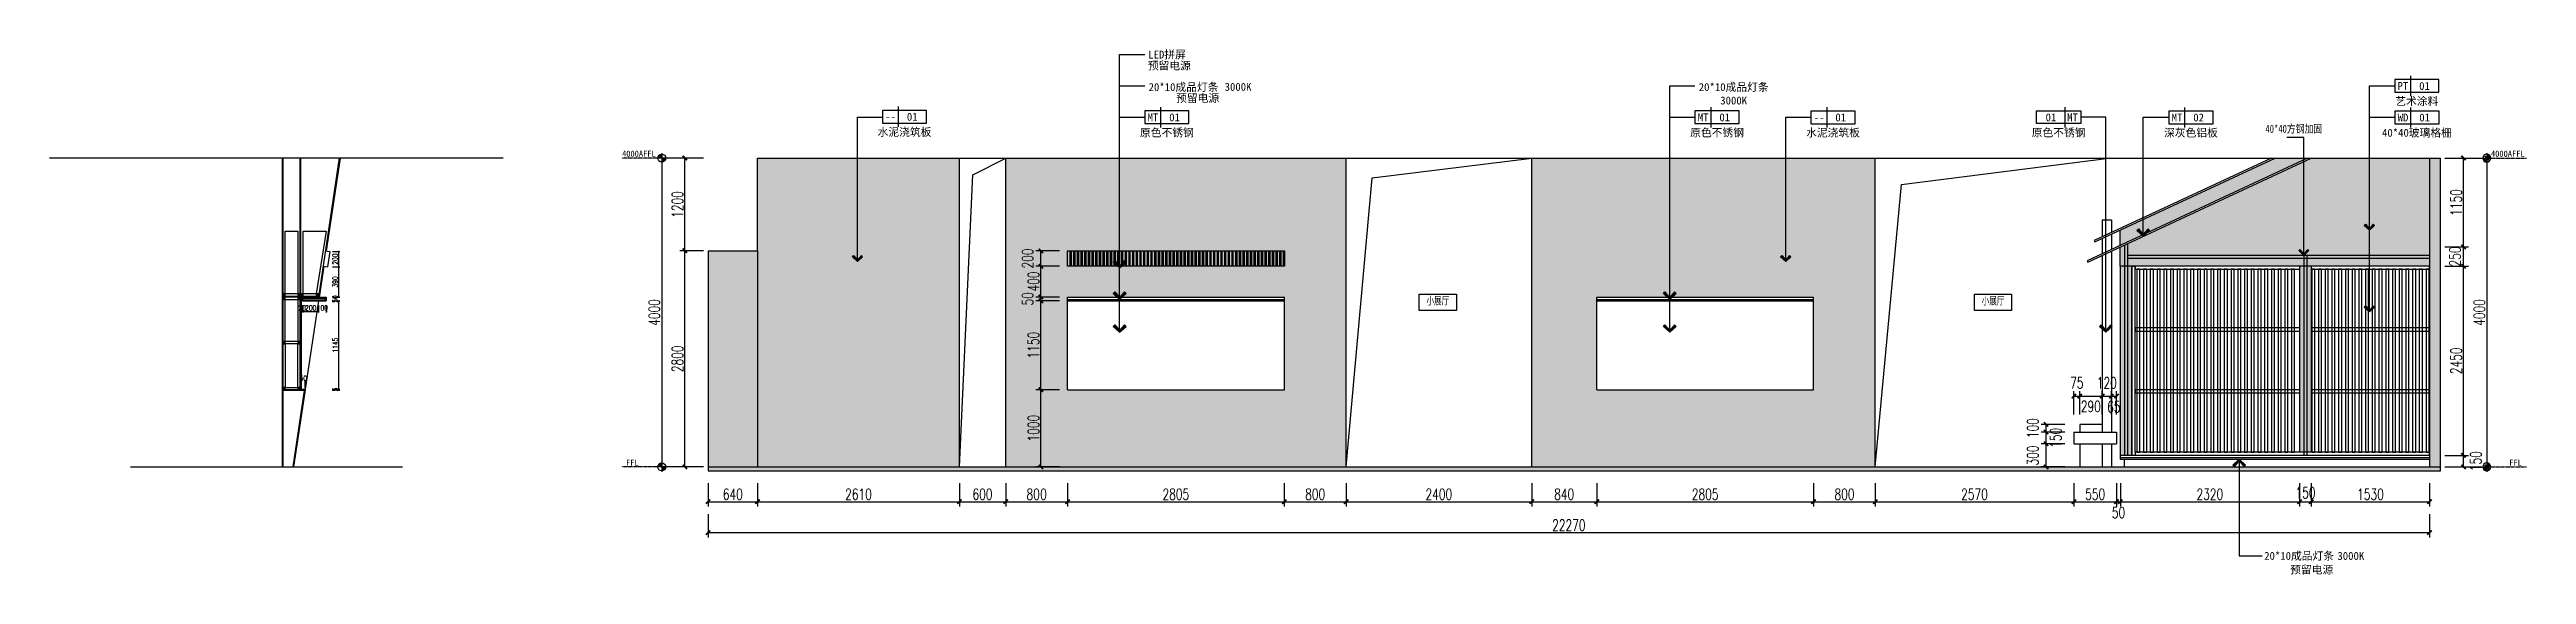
# Model space of a CAD drawing. Header units: millimetres. Extents: x 5625199 to 7433318, y -3316392 to -2552493.
# Drawn here: x 5898381 to 5930424, y -2677916 to -2671117 of the extents above; entities that cross this region are included whole.
import ezdxf
from ezdxf.enums import TextEntityAlignment as Align

# ---------------------------------------------------------------- set-up
doc = ezdxf.new("R2010")
doc.units = ezdxf.units.MM
doc.set_wipeout_variables(frame=1)
doc.header["$PDMODE"] = 35
doc.header["$PDSIZE"] = -10
doc.linetypes.add('DASH', pattern=[0.35, 0.25, -0.1])
doc.linetypes.add('M-CENTER', pattern=[11.25, 7.5, -1.25, 1.25, -1.25])
for name, color, linetype in [('155', 155, 'Continuous'), ('C-灯具', 51, 'Continuous'), ('D-外部标注', 165, 'Continuous'), ('DIM', 7, 'Continuous'), ('PL-固定家具', 155, 'Continuous'), ('PL-天花', 30, 'Continuous'), ('PL-文字标注', 2, 'Continuous')]:
    doc.layers.add(name, color=color, linetype=linetype)
doc.styles.add('03.YBC-宋体2.5', font='', dxfattribs={"width": 0.8, "height": 2.5})
doc.styles.add('dop-S', font='')
doc.styles.add('XZC', font='SIMPLEX.SHX', dxfattribs={"width": 0.7, "bigfont": 'hztxt.shx'})
doc.styles.add('宋体', font='', dxfattribs={"width": 0.7})
doc.styles.add('标注-尺寸', font='simplex.shx', dxfattribs={"width": 0.7})
doc.styles.get('03.YBC-宋体2.5').set_extended_font_data('SimSun')
doc.styles.get('dop-S').set_extended_font_data('SimSun')
doc.styles.get('宋体').set_extended_font_data('SimSun')
doc.linetypes.add('LED_LINE', pattern='A,12.7,-5.08,["LED",XZC,S=2.54,R=0,X=-2.54,Y=-1.27],-6.35', length=24.13)
doc.dimstyles.new('90', dxfattribs={"dimscale": 0.9, "dimtxt": 150, "dimasz": 50, "dimexe": 120, "dimexo": 150, "dimgap": 30, "dimtad": 1, "dimdec": 0, "dimrnd": 5, "dimdsep": 46, "dimtxsty": '标注-尺寸', "dimblk": 'ARCHTICK', "dimcen": 0.2, "dimclrd": 8, "dimclre": 8, "dimclrt": 2, "dimadec": 0, "dimazin": 0, "dimtfac": 1, "dimtdec": 0, "dimtmove": 2, "dimatfit": 3, "dimldrblk": 'ccccc', "dimfxl": 300, "dimfxlon": 1, "dimtolj": 1, "dimtzin": 0, "dimarcsym": 0})
doc.dimstyles.new('MS55', dxfattribs={"dimscale": 0, "dimtxt": 5, "dimasz": 1, "dimexe": 1, "dimexo": 0.8, "dimgap": 1, "dimtad": 1, "dimdec": 0, "dimrnd": 5, "dimdsep": 46, "dimtxsty": '标注-尺寸', "dimblk": 'ARCHTICK', "dimcen": 0, "dimdle": 0.5, "dimclrd": 256, "dimclre": 256, "dimclrt": 50, "dimadec": 0, "dimazin": 0, "dimtfac": 1, "dimtdec": 0, "dimtix": 1, "dimtofl": 0, "dimtmove": 2, "dimatfit": 3, "dimldrblk": 'jt2', "dimfxl": 6, "dimfxlon": 1, "dimtvp": 1, "dimtolj": 1, "dimtzin": 0, "dimarcsym": 0})
doc.dimstyles.new('副本 100', dxfattribs={"dimscale": 0.8, "dimtxt": 180, "dimasz": 70, "dimexe": 80, "dimexo": 100, "dimgap": 30, "dimtad": 1, "dimdec": 0, "dimrnd": 5, "dimdsep": 46, "dimtxsty": '标注-尺寸', "dimblk": 'ARCHTICK', "dimcen": 0.2, "dimdle": 5, "dimclrd": 8, "dimclre": 8, "dimclrt": 2, "dimadec": 0, "dimazin": 0, "dimtfac": 1, "dimtdec": 0, "dimtmove": 2, "dimatfit": 3, "dimldrblk": 'ccccc', "dimfxl": 300, "dimfxlon": 1, "dimtolj": 1, "dimtzin": 0, "dimarcsym": 0})

msp = doc.modelspace()

# ---------------------------------------------------------------- texts
at = {"color": 50, "insert": (5927046.66, -2672093.18), "char_height": 102.06, "attachment_point": 1, "line_spacing_factor": 1.5, "style": '03.YBC-宋体2.5'}
msp.add_mtext('40*40方钢加固', dxfattribs=at)
at = {"color": 50, "style": '03.YBC-宋体2.5', "flags": 8}
for tag, p in [('预留电源', (5912867.22, -2671326.31)), ('LED拼屏', (5912837.58, -2671182.72)), ('20*10成品灯条', (5913050.87, -2671604.02)), ('预留电源', (5913233.2, -2671747.61)), ('3000K', (5913756.1, -2671600.55)), ('20*10成品灯条', (5920168.02, -2671604.02)), ('3000K', (5920168.02, -2671777.54)), ('20*10成品灯条', (5927482.74, -2677674.8)), ('预留电源', (5927646.48, -2677854.01)), ('3000K', (5928151.64, -2677675.07))]:
    msp.add_attdef(tag, text='材料名称', height=102.06, dxfattribs=at).set_placement(p, align=Align.MIDDLE_CENTER)

# ---------------------------------------------------------------- blocks, each defined once
blk = doc.blocks.new('_ArchTick')
at = {"color": 0, "linetype": 'ByBlock', "const_width": 0.4}
blk.add_lwpolyline([(-0.5, -0.5), (0.5, 0.5)], dxfattribs=at)
blk = doc.blocks.new('*D184')
at = {"layer": '155', "color": 8, "lineweight": -2, "ltscale": 500, "transparency": 16777216}
for p, q in [((5906900, -2676733), (5906900, -2677037)), ((5907540, -2676733), (5907540, -2677037)), ((5906896, -2676973), (5907544, -2676973))]:
    blk.add_line(p, q, dxfattribs=at)
at = {"layer": 'Defpoints', "color": 0, "transparency": 16777216}
for p in [(5906900, -2676523), (5907540, -2676523), (5907540, -2676973)]:
    blk.add_point(p, dxfattribs=at)
at = {"layer": '155', "color": 8, "linetype": 'ByBlock', "lineweight": -2, "transparency": 16777216, "xscale": 56, "yscale": 56, "zscale": 56, "rotation": 180}
blk.add_blockref('_ArchTick', (5906900, -2676973), dxfattribs=at)
at = {"layer": '155', "color": 8, "linetype": 'ByBlock', "lineweight": -2, "transparency": 16777216, "xscale": 56, "yscale": 56, "zscale": 56}
blk.add_blockref('_ArchTick', (5907540, -2676973), dxfattribs=at)
at = {"layer": '155', "color": 2, "ltscale": 500, "transparency": 16777216, "insert": (5907220, -2676877), "char_height": 144, "attachment_point": 5, "style": '标注-尺寸'}
blk.add_mtext('\\A1;640', dxfattribs=at)
blk = doc.blocks.new('ccccc')
h = blk.add_hatch(color=44)
h.dxf.hatch_style = 1
h.paths.add_polyline_path([(-1.71, -1.12), (-1.35, -1.47), (0, 0), (-1.35, 1.47), (-1.71, 1.12), (-0.42, 0)])
at = {"color": 44}
for p, q in [((-0.42, 0), (-5.07, 0)), ((-1.35, 1.47), (-1.71, 1.12)), ((-1.71, 1.12), (-0.42, 0)), ((-1.71, -1.12), (-0.42, 0)), ((0, 0), (-1.35, 1.47)), ((0, 0), (-1.35, -1.47)), ((-1.35, -1.47), (-1.71, -1.12))]:
    blk.add_line(p, q, dxfattribs=at)
blk = doc.blocks.new('*D185')
at = {"layer": '155', "color": 8, "lineweight": -2, "ltscale": 500, "transparency": 16777216}
for p, q in [((5907540, -2676733), (5907540, -2677037)), ((5910151, -2676733), (5910151, -2677037)), ((5907536, -2676973), (5910155, -2676973))]:
    blk.add_line(p, q, dxfattribs=at)
at = {"layer": 'Defpoints', "color": 0, "transparency": 16777216}
for p in [(5907540, -2676523), (5910151, -2676523), (5910151, -2676973)]:
    blk.add_point(p, dxfattribs=at)
at = {"layer": '155', "color": 8, "linetype": 'ByBlock', "lineweight": -2, "transparency": 16777216, "xscale": 56, "yscale": 56, "zscale": 56, "rotation": 180}
blk.add_blockref('_ArchTick', (5907540, -2676973), dxfattribs=at)
at = {"layer": '155', "color": 8, "linetype": 'ByBlock', "lineweight": -2, "transparency": 16777216, "xscale": 56, "yscale": 56, "zscale": 56}
blk.add_blockref('_ArchTick', (5910151, -2676973), dxfattribs=at)
at = {"layer": '155', "color": 2, "ltscale": 500, "transparency": 16777216, "insert": (5908846, -2676877), "char_height": 144, "attachment_point": 5, "style": '标注-尺寸'}
blk.add_mtext('\\A1;2610', dxfattribs=at)
blk = doc.blocks.new('*D186')
at = {"layer": '155', "color": 8, "lineweight": -2, "ltscale": 500, "transparency": 16777216}
for p, q in [((5910151, -2676733), (5910151, -2677037)), ((5910751, -2676733), (5910751, -2677037)), ((5910147, -2676973), (5910755, -2676973))]:
    blk.add_line(p, q, dxfattribs=at)
at = {"layer": 'Defpoints', "color": 0, "transparency": 16777216}
for p in [(5910151, -2676523), (5910751, -2676523), (5910751, -2676973)]:
    blk.add_point(p, dxfattribs=at)
at = {"layer": '155', "color": 8, "linetype": 'ByBlock', "lineweight": -2, "transparency": 16777216, "xscale": 56, "yscale": 56, "zscale": 56, "rotation": 180}
blk.add_blockref('_ArchTick', (5910151, -2676973), dxfattribs=at)
at = {"layer": '155', "color": 8, "linetype": 'ByBlock', "lineweight": -2, "transparency": 16777216, "xscale": 56, "yscale": 56, "zscale": 56}
blk.add_blockref('_ArchTick', (5910751, -2676973), dxfattribs=at)
at = {"layer": '155', "color": 2, "ltscale": 500, "transparency": 16777216, "insert": (5910451, -2676877), "char_height": 144, "attachment_point": 5, "style": '标注-尺寸'}
blk.add_mtext('\\A1;600', dxfattribs=at)
blk = doc.blocks.new('*D187')
at = {"layer": '155', "color": 8, "lineweight": -2, "ltscale": 500, "transparency": 16777216}
for p, q in [((5910751, -2676733), (5910751, -2677037)), ((5911551, -2676733), (5911551, -2677037)), ((5910747, -2676973), (5911555, -2676973))]:
    blk.add_line(p, q, dxfattribs=at)
at = {"layer": 'Defpoints', "color": 0, "transparency": 16777216}
for p in [(5911551, -2675523), (5910751, -2676523), (5911551, -2676973)]:
    blk.add_point(p, dxfattribs=at)
at = {"layer": '155', "color": 8, "linetype": 'ByBlock', "lineweight": -2, "transparency": 16777216, "xscale": 56, "yscale": 56, "zscale": 56, "rotation": 180}
blk.add_blockref('_ArchTick', (5910751, -2676973), dxfattribs=at)
at = {"layer": '155', "color": 8, "linetype": 'ByBlock', "lineweight": -2, "transparency": 16777216, "xscale": 56, "yscale": 56, "zscale": 56}
blk.add_blockref('_ArchTick', (5911551, -2676973), dxfattribs=at)
at = {"layer": '155', "color": 2, "ltscale": 500, "transparency": 16777216, "insert": (5911151, -2676877), "char_height": 144, "attachment_point": 5, "style": '标注-尺寸'}
blk.add_mtext('\\A1;800', dxfattribs=at)
blk = doc.blocks.new('*D188')
at = {"layer": '155', "color": 8, "lineweight": -2, "ltscale": 500, "transparency": 16777216}
for p, q in [((5911551, -2676733), (5911551, -2677037)), ((5914355, -2676733), (5914355, -2677037)), ((5911547, -2676973), (5914359, -2676973))]:
    blk.add_line(p, q, dxfattribs=at)
at = {"layer": 'Defpoints', "color": 0, "transparency": 16777216}
for p in [(5911551, -2675523), (5914355, -2675523), (5914355, -2676973)]:
    blk.add_point(p, dxfattribs=at)
at = {"layer": '155', "color": 8, "linetype": 'ByBlock', "lineweight": -2, "transparency": 16777216, "xscale": 56, "yscale": 56, "zscale": 56, "rotation": 180}
blk.add_blockref('_ArchTick', (5911551, -2676973), dxfattribs=at)
at = {"layer": '155', "color": 8, "linetype": 'ByBlock', "lineweight": -2, "transparency": 16777216, "xscale": 56, "yscale": 56, "zscale": 56}
blk.add_blockref('_ArchTick', (5914355, -2676973), dxfattribs=at)
at = {"layer": '155', "color": 2, "ltscale": 500, "transparency": 16777216, "insert": (5912953, -2676877), "char_height": 144, "attachment_point": 5, "style": '标注-尺寸'}
blk.add_mtext('\\A1;2805', dxfattribs=at)
blk = doc.blocks.new('*D189')
at = {"layer": '155', "color": 8, "lineweight": -2, "ltscale": 500, "transparency": 16777216}
for p, q in [((5914355, -2676733), (5914355, -2677037)), ((5915155, -2676733), (5915155, -2677037)), ((5914351, -2676973), (5915159, -2676973))]:
    blk.add_line(p, q, dxfattribs=at)
at = {"layer": 'Defpoints', "color": 0, "transparency": 16777216}
for p in [(5914355, -2675523), (5915155, -2676523), (5915155, -2676973)]:
    blk.add_point(p, dxfattribs=at)
at = {"layer": '155', "color": 8, "linetype": 'ByBlock', "lineweight": -2, "transparency": 16777216, "xscale": 56, "yscale": 56, "zscale": 56, "rotation": 180}
blk.add_blockref('_ArchTick', (5914355, -2676973), dxfattribs=at)
at = {"layer": '155', "color": 8, "linetype": 'ByBlock', "lineweight": -2, "transparency": 16777216, "xscale": 56, "yscale": 56, "zscale": 56}
blk.add_blockref('_ArchTick', (5915155, -2676973), dxfattribs=at)
at = {"layer": '155', "color": 2, "ltscale": 500, "transparency": 16777216, "insert": (5914755, -2676877), "char_height": 144, "attachment_point": 5, "style": '标注-尺寸'}
blk.add_mtext('\\A1;800', dxfattribs=at)
blk = doc.blocks.new('*D190')
at = {"layer": '155', "color": 8, "lineweight": -2, "ltscale": 500, "transparency": 16777216}
for p, q in [((5915155, -2676733), (5915155, -2677037)), ((5917555, -2676733), (5917555, -2677037)), ((5915151, -2676973), (5917559, -2676973))]:
    blk.add_line(p, q, dxfattribs=at)
at = {"layer": 'Defpoints', "color": 0, "transparency": 16777216}
for p in [(5915155, -2676523), (5917555, -2676523), (5917555, -2676973)]:
    blk.add_point(p, dxfattribs=at)
at = {"layer": '155', "color": 8, "linetype": 'ByBlock', "lineweight": -2, "transparency": 16777216, "xscale": 56, "yscale": 56, "zscale": 56, "rotation": 180}
blk.add_blockref('_ArchTick', (5915155, -2676973), dxfattribs=at)
at = {"layer": '155', "color": 8, "linetype": 'ByBlock', "lineweight": -2, "transparency": 16777216, "xscale": 56, "yscale": 56, "zscale": 56}
blk.add_blockref('_ArchTick', (5917555, -2676973), dxfattribs=at)
at = {"layer": '155', "color": 2, "ltscale": 500, "transparency": 16777216, "insert": (5916355, -2676877), "char_height": 144, "attachment_point": 5, "style": '标注-尺寸'}
blk.add_mtext('\\A1;2400', dxfattribs=at)
blk = doc.blocks.new('*D191')
at = {"layer": '155', "color": 8, "lineweight": -2, "ltscale": 500, "transparency": 16777216}
for p, q in [((5917555, -2676733), (5917555, -2677037)), ((5918397, -2676733), (5918397, -2677037)), ((5917551, -2676973), (5918401, -2676973))]:
    blk.add_line(p, q, dxfattribs=at)
at = {"layer": 'Defpoints', "color": 0, "transparency": 16777216}
for p in [(5918397, -2675523), (5917555, -2676523), (5918397, -2676973)]:
    blk.add_point(p, dxfattribs=at)
at = {"layer": '155', "color": 8, "linetype": 'ByBlock', "lineweight": -2, "transparency": 16777216, "xscale": 56, "yscale": 56, "zscale": 56, "rotation": 180}
blk.add_blockref('_ArchTick', (5917555, -2676973), dxfattribs=at)
at = {"layer": '155', "color": 8, "linetype": 'ByBlock', "lineweight": -2, "transparency": 16777216, "xscale": 56, "yscale": 56, "zscale": 56}
blk.add_blockref('_ArchTick', (5918397, -2676973), dxfattribs=at)
at = {"layer": '155', "color": 2, "ltscale": 500, "transparency": 16777216, "insert": (5917976, -2676877), "char_height": 144, "attachment_point": 5, "style": '标注-尺寸'}
blk.add_mtext('\\A1;840', dxfattribs=at)
blk = doc.blocks.new('*D192')
at = {"layer": '155', "color": 8, "lineweight": -2, "ltscale": 500, "transparency": 16777216}
for p, q in [((5918397, -2676733), (5918397, -2677037)), ((5921200, -2676733), (5921200, -2677037)), ((5918393, -2676973), (5921204, -2676973))]:
    blk.add_line(p, q, dxfattribs=at)
at = {"layer": 'Defpoints', "color": 0, "transparency": 16777216}
for p in [(5918397, -2675523), (5921200, -2675523), (5921200, -2676973)]:
    blk.add_point(p, dxfattribs=at)
at = {"layer": '155', "color": 8, "linetype": 'ByBlock', "lineweight": -2, "transparency": 16777216, "xscale": 56, "yscale": 56, "zscale": 56, "rotation": 180}
blk.add_blockref('_ArchTick', (5918397, -2676973), dxfattribs=at)
at = {"layer": '155', "color": 8, "linetype": 'ByBlock', "lineweight": -2, "transparency": 16777216, "xscale": 56, "yscale": 56, "zscale": 56}
blk.add_blockref('_ArchTick', (5921200, -2676973), dxfattribs=at)
at = {"layer": '155', "color": 2, "ltscale": 500, "transparency": 16777216, "insert": (5919799, -2676877), "char_height": 144, "attachment_point": 5, "style": '标注-尺寸'}
blk.add_mtext('\\A1;2805', dxfattribs=at)
blk = doc.blocks.new('*D193')
at = {"layer": '155', "color": 8, "lineweight": -2, "ltscale": 500, "transparency": 16777216}
for p, q in [((5921200, -2676733), (5921200, -2677037)), ((5922000, -2676733), (5922000, -2677037)), ((5921196, -2676973), (5922004, -2676973))]:
    blk.add_line(p, q, dxfattribs=at)
at = {"layer": 'Defpoints', "color": 0, "transparency": 16777216}
for p in [(5921200, -2675523), (5922000, -2676523), (5922000, -2676973)]:
    blk.add_point(p, dxfattribs=at)
at = {"layer": '155', "color": 8, "linetype": 'ByBlock', "lineweight": -2, "transparency": 16777216, "xscale": 56, "yscale": 56, "zscale": 56, "rotation": 180}
blk.add_blockref('_ArchTick', (5921200, -2676973), dxfattribs=at)
at = {"layer": '155', "color": 8, "linetype": 'ByBlock', "lineweight": -2, "transparency": 16777216, "xscale": 56, "yscale": 56, "zscale": 56}
blk.add_blockref('_ArchTick', (5922000, -2676973), dxfattribs=at)
at = {"layer": '155', "color": 2, "ltscale": 500, "transparency": 16777216, "insert": (5921600, -2676877), "char_height": 144, "attachment_point": 5, "style": '标注-尺寸'}
blk.add_mtext('\\A1;800', dxfattribs=at)
blk = doc.blocks.new('*D194')
at = {"layer": '155', "color": 8, "lineweight": -2, "ltscale": 500, "transparency": 16777216}
for p, q in [((5922000, -2676733), (5922000, -2677037)), ((5924570, -2676733), (5924570, -2677037)), ((5921996, -2676973), (5924574, -2676973))]:
    blk.add_line(p, q, dxfattribs=at)
at = {"layer": 'Defpoints', "color": 0, "transparency": 16777216}
for p in [(5922000, -2676523), (5924570, -2676223), (5924570, -2676973)]:
    blk.add_point(p, dxfattribs=at)
at = {"layer": '155', "color": 8, "linetype": 'ByBlock', "lineweight": -2, "transparency": 16777216, "xscale": 56, "yscale": 56, "zscale": 56, "rotation": 180}
blk.add_blockref('_ArchTick', (5922000, -2676973), dxfattribs=at)
at = {"layer": '155', "color": 8, "linetype": 'ByBlock', "lineweight": -2, "transparency": 16777216, "xscale": 56, "yscale": 56, "zscale": 56}
blk.add_blockref('_ArchTick', (5924570, -2676973), dxfattribs=at)
at = {"layer": '155', "color": 2, "ltscale": 500, "transparency": 16777216, "insert": (5923285, -2676877), "char_height": 144, "attachment_point": 5, "style": '标注-尺寸'}
blk.add_mtext('\\A1;2570', dxfattribs=at)
blk = doc.blocks.new('*D195')
at = {"layer": '155', "color": 8, "lineweight": -2, "ltscale": 500, "transparency": 16777216}
for p, q in [((5924570, -2676733), (5924570, -2677037)), ((5925120, -2676733), (5925120, -2677037)), ((5924566, -2676973), (5925124, -2676973))]:
    blk.add_line(p, q, dxfattribs=at)
at = {"layer": 'Defpoints', "color": 0, "transparency": 16777216}
for p in [(5924570, -2676223), (5925120, -2676223), (5925120, -2676973)]:
    blk.add_point(p, dxfattribs=at)
at = {"layer": '155', "color": 8, "linetype": 'ByBlock', "lineweight": -2, "transparency": 16777216, "xscale": 56, "yscale": 56, "zscale": 56, "rotation": 180}
blk.add_blockref('_ArchTick', (5924570, -2676973), dxfattribs=at)
at = {"layer": '155', "color": 8, "linetype": 'ByBlock', "lineweight": -2, "transparency": 16777216, "xscale": 56, "yscale": 56, "zscale": 56}
blk.add_blockref('_ArchTick', (5925120, -2676973), dxfattribs=at)
at = {"layer": '155', "color": 2, "ltscale": 500, "transparency": 16777216, "insert": (5924845, -2676877), "char_height": 144, "attachment_point": 5, "style": '标注-尺寸'}
blk.add_mtext('\\A1;550', dxfattribs=at)
blk = doc.blocks.new('*D196')
at = {"layer": '155', "color": 8, "lineweight": -2, "ltscale": 500, "transparency": 16777216}
for p, q in [((5925120, -2676733), (5925120, -2677037)), ((5925170, -2676733), (5925170, -2677037)), ((5925116, -2676973), (5925174, -2676973))]:
    blk.add_line(p, q, dxfattribs=at)
at = {"layer": 'Defpoints', "color": 0, "transparency": 16777216}
for p in [(5925120, -2676223), (5925170, -2676423), (5925170, -2676973)]:
    blk.add_point(p, dxfattribs=at)
at = {"layer": '155', "color": 8, "linetype": 'ByBlock', "lineweight": -2, "transparency": 16777216, "xscale": 56, "yscale": 56, "zscale": 56, "rotation": 180}
blk.add_blockref('_ArchTick', (5925120, -2676973), dxfattribs=at)
at = {"layer": '155', "color": 8, "linetype": 'ByBlock', "lineweight": -2, "transparency": 16777216, "xscale": 56, "yscale": 56, "zscale": 56}
blk.add_blockref('_ArchTick', (5925170, -2676973), dxfattribs=at)
at = {"layer": '155', "color": 2, "ltscale": 500, "transparency": 16777216, "insert": (5925145, -2677114), "char_height": 144, "attachment_point": 5, "style": '标注-尺寸'}
blk.add_mtext('\\A1;50', dxfattribs=at)
blk = doc.blocks.new('*D197')
at = {"layer": '155', "color": 8, "lineweight": -2, "ltscale": 500, "transparency": 16777216}
for p, q in [((5925170, -2676733), (5925170, -2677037)), ((5927489, -2676733), (5927489, -2677037)), ((5925166, -2676973), (5927493, -2676973))]:
    blk.add_line(p, q, dxfattribs=at)
at = {"layer": 'Defpoints', "color": 0, "transparency": 16777216}
for p in [(5925170, -2676423), (5927489, -2676333), (5927489, -2676973)]:
    blk.add_point(p, dxfattribs=at)
at = {"layer": '155', "color": 8, "linetype": 'ByBlock', "lineweight": -2, "transparency": 16777216, "xscale": 56, "yscale": 56, "zscale": 56, "rotation": 180}
blk.add_blockref('_ArchTick', (5925170, -2676973), dxfattribs=at)
at = {"layer": '155', "color": 8, "linetype": 'ByBlock', "lineweight": -2, "transparency": 16777216, "xscale": 56, "yscale": 56, "zscale": 56}
blk.add_blockref('_ArchTick', (5927489, -2676973), dxfattribs=at)
at = {"layer": '155', "color": 2, "ltscale": 500, "transparency": 16777216, "insert": (5926329, -2676877), "char_height": 144, "attachment_point": 5, "style": '标注-尺寸'}
blk.add_mtext('\\A1;2320', dxfattribs=at)
blk = doc.blocks.new('*D364')
at = {"layer": '155', "color": 8, "lineweight": -2, "ltscale": 500, "transparency": 16777216}
for p, q in [((5906900, -2677133), (5906900, -2677437)), ((5929170, -2677133), (5929170, -2677437)), ((5906896, -2677373), (5929174, -2677373))]:
    blk.add_line(p, q, dxfattribs=at)
at = {"layer": 'Defpoints', "color": 0, "transparency": 16777216}
for p in [(5906900, -2676207), (5929170, -2676207), (5929170, -2677373)]:
    blk.add_point(p, dxfattribs=at)
at = {"layer": '155', "color": 8, "linetype": 'ByBlock', "lineweight": -2, "transparency": 16777216, "xscale": 56, "yscale": 56, "zscale": 56, "rotation": 180}
blk.add_blockref('_ArchTick', (5906900, -2677373), dxfattribs=at)
at = {"layer": '155', "color": 8, "linetype": 'ByBlock', "lineweight": -2, "transparency": 16777216, "xscale": 56, "yscale": 56, "zscale": 56}
blk.add_blockref('_ArchTick', (5929170, -2677373), dxfattribs=at)
at = {"layer": '155', "color": 2, "ltscale": 500, "transparency": 16777216, "insert": (5918035, -2677277), "char_height": 144, "attachment_point": 5, "style": '标注-尺寸'}
blk.add_mtext('\\A1;22270', dxfattribs=at)
blk = doc.blocks.new('子标高')
h = blk.add_hatch(color=256)
edge = h.paths.add_edge_path()
edge.add_arc((-600, 0), 51, 89.7288, 180.2712, ccw=False)
edge.add_line((-600, 51), (-600, 0))
edge.add_line((-600, 0), (-651, 0))
edge = h.paths.add_edge_path()
edge.add_arc((-600, 0), 51, -90.2712, 0.2712, ccw=False)
edge.add_line((-600, -51), (-600, 0))
edge.add_line((-600, 0), (-549, 0))
at = {"linetype": 'M-CENTER', "ltscale": 0.5}
blk.add_line((-710, 0), (-1114, 0), dxfattribs=at)
for p, q in [((-200, 0), (-710, 0)), ((-600, 64), (-600, -64))]:
    blk.add_line(p, q)
at = {"color": 5}
blk.add_circle((-600, 0), 51.2, dxfattribs=at)
at = {"style": 'dop-S'}
blk.add_attdef('标高', (-1232, 16), '', height=100, dxfattribs=at)
blk = doc.blocks.new('母标高')
h = blk.add_hatch(color=256)
edge = h.paths.add_edge_path()
edge.add_arc((-600, 0), 51, 89.7288, 180.2712, ccw=False)
edge.add_line((-600, 51), (-600, 0))
edge.add_line((-600, 0), (-651, 0))
edge = h.paths.add_edge_path()
edge.add_arc((-600, 0), 51, -90.2712, 0.2712, ccw=False)
edge.add_line((-600, -51), (-600, 0))
edge.add_line((-600, 0), (-549, 0))
at = {"linetype": 'M-CENTER', "ltscale": 0.5}
blk.add_line((-710, 0), (-1114, 0), dxfattribs=at)
for p, q in [((-200, 0), (-710, 0)), ((-600, 64), (-600, -64))]:
    blk.add_line(p, q)
at = {"color": 5}
blk.add_circle((-600, 0), 51.2, dxfattribs=at)
at = {"style": 'dop-S'}
blk.add_attdef('标高', (-1104, 16), '', height=100, dxfattribs=at)
blk = doc.blocks.new('*D387')
at = {"layer": '155', "color": 8, "lineweight": -2, "ltscale": 500, "transparency": 16777216}
for p, q in [((5906840, -2673723), (5906536, -2673723)), ((5906600, -2676527), (5906600, -2673719)), ((5906840, -2676523), (5906536, -2676523))]:
    blk.add_line(p, q, dxfattribs=at)
at = {"layer": 'Defpoints', "color": 0, "transparency": 16777216}
for p in [(5906600, -2673723), (5907540, -2673723), (5907828, -2676523)]:
    blk.add_point(p, dxfattribs=at)
at = {"layer": '155', "color": 8, "linetype": 'ByBlock', "lineweight": -2, "transparency": 16777216, "xscale": 56, "yscale": 56, "zscale": 56}
for p, rotation in [((5906600, -2673723), 90), ((5906600, -2676523), 270)]:
    blk.add_blockref('_ArchTick', p, dxfattribs=dict(at, rotation=rotation))
at = {"layer": '155', "color": 2, "ltscale": 500, "transparency": 16777216, "insert": (5906504, -2675123), "char_height": 144, "attachment_point": 5, "rotation": 90, "style": '标注-尺寸'}
blk.add_mtext('\\A1;2800', dxfattribs=at)
blk = doc.blocks.new('*D388')
at = {"layer": '155', "color": 8, "lineweight": -2, "ltscale": 500, "transparency": 16777216}
for p, q in [((5906540, -2672523), (5906236, -2672523)), ((5906300, -2672519), (5906300, -2676527)), ((5906540, -2676523), (5906236, -2676523))]:
    blk.add_line(p, q, dxfattribs=at)
at = {"layer": 'Defpoints', "color": 0, "transparency": 16777216}
for p in [(5907640, -2672523), (5906300, -2676523), (5907202, -2676523)]:
    blk.add_point(p, dxfattribs=at)
at = {"layer": '155', "color": 8, "linetype": 'ByBlock', "lineweight": -2, "transparency": 16777216, "xscale": 56, "yscale": 56, "zscale": 56}
for p, rotation in [((5906300, -2672523), 90), ((5906300, -2676523), 270)]:
    blk.add_blockref('_ArchTick', p, dxfattribs=dict(at, rotation=rotation))
at = {"layer": '155', "color": 2, "ltscale": 500, "transparency": 16777216, "insert": (5906204, -2674523), "char_height": 144, "attachment_point": 5, "rotation": 90, "style": '标注-尺寸'}
blk.add_mtext('\\A1;4000', dxfattribs=at)
blk = doc.blocks.new('*D389')
at = {"layer": '155', "color": 8, "lineweight": -2, "ltscale": 500, "transparency": 16777216}
for p, q in [((5906840, -2672523), (5906536, -2672523)), ((5906600, -2673727), (5906600, -2672519)), ((5906840, -2673723), (5906536, -2673723))]:
    blk.add_line(p, q, dxfattribs=at)
at = {"layer": 'Defpoints', "color": 0, "transparency": 16777216}
for p in [(5906600, -2672523), (5907640, -2672523), (5907540, -2673723)]:
    blk.add_point(p, dxfattribs=at)
at = {"layer": '155', "color": 8, "linetype": 'ByBlock', "lineweight": -2, "transparency": 16777216, "xscale": 56, "yscale": 56, "zscale": 56}
for p, rotation in [((5906600, -2672523), 90), ((5906600, -2673723), 270)]:
    blk.add_blockref('_ArchTick', p, dxfattribs=dict(at, rotation=rotation))
at = {"layer": '155', "color": 2, "ltscale": 500, "transparency": 16777216, "insert": (5906504, -2673123), "char_height": 144, "attachment_point": 5, "rotation": 90, "style": '标注-尺寸'}
blk.add_mtext('\\A1;1200', dxfattribs=at)
blk = doc.blocks.new('*D390')
at = {"layer": '155', "color": 8, "lineweight": -2, "ltscale": 500, "transparency": 16777216}
for p, q in [((5929370, -2676373), (5929674, -2676373)), ((5929370, -2676523), (5929674, -2676523)), ((5929610, -2676527), (5929610, -2676369))]:
    blk.add_line(p, q, dxfattribs=at)
at = {"layer": 'Defpoints', "color": 0, "transparency": 16777216}
for p in [(5928977, -2676373), (5928977, -2676523), (5929610, -2676373)]:
    blk.add_point(p, dxfattribs=at)
at = {"layer": '155', "color": 8, "linetype": 'ByBlock', "lineweight": -2, "transparency": 16777216, "xscale": 56, "yscale": 56, "zscale": 56}
for p, rotation in [((5929610, -2676373), 90), ((5929610, -2676523), 270)]:
    blk.add_blockref('_ArchTick', p, dxfattribs=dict(at, rotation=rotation))
at = {"layer": '155', "color": 2, "ltscale": 500, "transparency": 16777216, "insert": (5929769, -2676448), "char_height": 144, "attachment_point": 5, "rotation": 90, "style": '标注-尺寸'}
blk.add_mtext('\\A1;150', dxfattribs=at)
blk = doc.blocks.new('*D391')
at = {"layer": '155', "color": 8, "lineweight": -2, "ltscale": 500, "transparency": 16777216}
for p, q in [((5929370, -2673923), (5929674, -2673923)), ((5929610, -2676377), (5929610, -2673919)), ((5929370, -2676373), (5929674, -2676373))]:
    blk.add_line(p, q, dxfattribs=at)
at = {"layer": 'Defpoints', "color": 0, "transparency": 16777216}
for p in [(5929170, -2673923), (5929610, -2673923), (5928977, -2676373)]:
    blk.add_point(p, dxfattribs=at)
at = {"layer": '155', "color": 8, "linetype": 'ByBlock', "lineweight": -2, "transparency": 16777216, "xscale": 56, "yscale": 56, "zscale": 56}
for p, rotation in [((5929610, -2673923), 90), ((5929610, -2676373), 270)]:
    blk.add_blockref('_ArchTick', p, dxfattribs=dict(at, rotation=rotation))
at = {"layer": '155', "color": 2, "ltscale": 500, "transparency": 16777216, "insert": (5929514, -2675148), "char_height": 144, "attachment_point": 5, "rotation": 90, "style": '标注-尺寸'}
blk.add_mtext('\\A1;2450', dxfattribs=at)
blk = doc.blocks.new('*D392')
at = {"layer": '155', "color": 8, "lineweight": -2, "ltscale": 500, "transparency": 16777216}
for p, q in [((5929370, -2673674), (5929674, -2673674)), ((5929370, -2673923), (5929674, -2673923)), ((5929610, -2673927), (5929610, -2673670))]:
    blk.add_line(p, q, dxfattribs=at)
at = {"layer": 'Defpoints', "color": 0, "transparency": 16777216}
for p in [(5925170, -2673674), (5929170, -2673923), (5929610, -2673674)]:
    blk.add_point(p, dxfattribs=at)
at = {"layer": '155', "color": 8, "linetype": 'ByBlock', "lineweight": -2, "transparency": 16777216, "xscale": 56, "yscale": 56, "zscale": 56}
for p, rotation in [((5929610, -2673674), 90), ((5929610, -2673923), 270)]:
    blk.add_blockref('_ArchTick', p, dxfattribs=dict(at, rotation=rotation))
at = {"layer": '155', "color": 2, "ltscale": 500, "transparency": 16777216, "insert": (5929499, -2673798), "char_height": 144, "attachment_point": 5, "rotation": 90, "style": '标注-尺寸'}
blk.add_mtext('\\A1;250', dxfattribs=at)
blk = doc.blocks.new('*D393')
at = {"layer": '155', "color": 8, "lineweight": -2, "ltscale": 500, "transparency": 16777216}
for p, q in [((5929370, -2672523), (5929674, -2672523)), ((5929610, -2673678), (5929610, -2672519)), ((5929370, -2673674), (5929674, -2673674))]:
    blk.add_line(p, q, dxfattribs=at)
at = {"layer": 'Defpoints', "color": 0, "transparency": 16777216}
for p in [(5928354, -2672523), (5929610, -2672523), (5925170, -2673674)]:
    blk.add_point(p, dxfattribs=at)
at = {"layer": '155', "color": 8, "linetype": 'ByBlock', "lineweight": -2, "transparency": 16777216, "xscale": 56, "yscale": 56, "zscale": 56}
for p, rotation in [((5929610, -2672523), 90), ((5929610, -2673674), 270)]:
    blk.add_blockref('_ArchTick', p, dxfattribs=dict(at, rotation=rotation))
at = {"layer": '155', "color": 2, "ltscale": 500, "transparency": 16777216, "insert": (5929514, -2673098), "char_height": 144, "attachment_point": 5, "rotation": 90, "style": '标注-尺寸'}
blk.add_mtext('\\A1;1150', dxfattribs=at)
blk = doc.blocks.new('*D394')
at = {"layer": '155', "color": 8, "lineweight": -2, "ltscale": 500, "transparency": 16777216}
for p, q in [((5929670, -2672523), (5929974, -2672523)), ((5929910, -2672519), (5929910, -2676527)), ((5929670, -2676523), (5929974, -2676523))]:
    blk.add_line(p, q, dxfattribs=at)
at = {"layer": 'Defpoints', "color": 0, "transparency": 16777216}
for p in [(5928354, -2672523), (5929121, -2676523), (5929910, -2676523)]:
    blk.add_point(p, dxfattribs=at)
at = {"layer": '155', "color": 8, "linetype": 'ByBlock', "lineweight": -2, "transparency": 16777216, "xscale": 56, "yscale": 56, "zscale": 56}
for p, rotation in [((5929910, -2672523), 90), ((5929910, -2676523), 270)]:
    blk.add_blockref('_ArchTick', p, dxfattribs=dict(at, rotation=rotation))
at = {"layer": '155', "color": 2, "ltscale": 500, "transparency": 16777216, "insert": (5929814, -2674523), "char_height": 144, "attachment_point": 5, "rotation": 90, "style": '标注-尺寸'}
blk.add_mtext('\\A1;4000', dxfattribs=at)
blk = doc.blocks.new('*D395')
at = {"layer": '155', "color": 8, "lineweight": -2, "ltscale": 500, "transparency": 16777216}
for p, q in [((5911446, -2675523), (5911142, -2675523)), ((5911206, -2676527), (5911206, -2675519)), ((5911446, -2676523), (5911142, -2676523))]:
    blk.add_line(p, q, dxfattribs=at)
at = {"layer": 'Defpoints', "color": 0, "transparency": 16777216}
for p in [(5911206, -2675523), (5911641, -2675523), (5911641, -2676523)]:
    blk.add_point(p, dxfattribs=at)
at = {"layer": '155', "color": 8, "linetype": 'ByBlock', "lineweight": -2, "transparency": 16777216, "xscale": 56, "yscale": 56, "zscale": 56}
for p, rotation in [((5911206, -2675523), 90), ((5911206, -2676523), 270)]:
    blk.add_blockref('_ArchTick', p, dxfattribs=dict(at, rotation=rotation))
at = {"layer": '155', "color": 2, "ltscale": 500, "transparency": 16777216, "insert": (5911110, -2676023), "char_height": 144, "attachment_point": 5, "rotation": 90, "style": '标注-尺寸'}
blk.add_mtext('\\A1;1000', dxfattribs=at)
blk = doc.blocks.new('*D396')
at = {"layer": '155', "color": 8, "lineweight": -2, "ltscale": 500, "transparency": 16777216}
for p, q in [((5911446, -2674373), (5911142, -2674373)), ((5911206, -2675527), (5911206, -2674369)), ((5911446, -2675523), (5911142, -2675523))]:
    blk.add_line(p, q, dxfattribs=at)
at = {"layer": 'Defpoints', "color": 0, "transparency": 16777216}
for p in [(5911206, -2674373), (5911651, -2674373), (5911641, -2675523)]:
    blk.add_point(p, dxfattribs=at)
at = {"layer": '155', "color": 8, "linetype": 'ByBlock', "lineweight": -2, "transparency": 16777216, "xscale": 56, "yscale": 56, "zscale": 56}
for p, rotation in [((5911206, -2674373), 90), ((5911206, -2675523), 270)]:
    blk.add_blockref('_ArchTick', p, dxfattribs=dict(at, rotation=rotation))
at = {"layer": '155', "color": 2, "ltscale": 500, "transparency": 16777216, "insert": (5911110, -2674948), "char_height": 144, "attachment_point": 5, "rotation": 90, "style": '标注-尺寸'}
blk.add_mtext('\\A1;1150', dxfattribs=at)
blk = doc.blocks.new('*D397')
at = {"layer": '155', "color": 8, "lineweight": -2, "ltscale": 500, "transparency": 16777216}
for p, q in [((5911446, -2674323), (5911142, -2674323)), ((5911446, -2674373), (5911142, -2674373)), ((5911206, -2674377), (5911206, -2674319))]:
    blk.add_line(p, q, dxfattribs=at)
at = {"layer": 'Defpoints', "color": 0, "transparency": 16777216}
for p in [(5911206, -2674323), (5911651, -2674323), (5911651, -2674373)]:
    blk.add_point(p, dxfattribs=at)
at = {"layer": '155', "color": 8, "linetype": 'ByBlock', "lineweight": -2, "transparency": 16777216, "xscale": 56, "yscale": 56, "zscale": 56}
for p, rotation in [((5911206, -2674323), 90), ((5911206, -2674373), 270)]:
    blk.add_blockref('_ArchTick', p, dxfattribs=dict(at, rotation=rotation))
at = {"layer": '155', "color": 2, "ltscale": 500, "transparency": 16777216, "insert": (5911034, -2674348), "char_height": 144, "attachment_point": 5, "rotation": 90, "style": '标注-尺寸'}
blk.add_mtext('\\A1;50', dxfattribs=at)
blk = doc.blocks.new('*D398')
at = {"layer": '155', "color": 8, "lineweight": -2, "ltscale": 500, "transparency": 16777216}
for p, q in [((5924450, -2676223), (5924146, -2676223)), ((5924450, -2676523), (5924146, -2676523)), ((5924210, -2676527), (5924210, -2676219))]:
    blk.add_line(p, q, dxfattribs=at)
at = {"layer": 'Defpoints', "color": 0, "transparency": 16777216}
for p in [(5924210, -2676223), (5924645, -2676223), (5924645, -2676523)]:
    blk.add_point(p, dxfattribs=at)
at = {"layer": '155', "color": 8, "linetype": 'ByBlock', "lineweight": -2, "transparency": 16777216, "xscale": 56, "yscale": 56, "zscale": 56}
for p, rotation in [((5924210, -2676223), 90), ((5924210, -2676523), 270)]:
    blk.add_blockref('_ArchTick', p, dxfattribs=dict(at, rotation=rotation))
at = {"layer": '155', "color": 2, "ltscale": 500, "transparency": 16777216, "insert": (5924038, -2676373), "char_height": 144, "attachment_point": 5, "rotation": 90, "style": '标注-尺寸'}
blk.add_mtext('\\A1;300', dxfattribs=at)
blk = doc.blocks.new('*D399')
at = {"layer": '155', "color": 8, "lineweight": -2, "ltscale": 500, "transparency": 16777216}
for p, q in [((5924450, -2676073), (5924146, -2676073)), ((5924210, -2676227), (5924210, -2676069)), ((5924450, -2676223), (5924146, -2676223))]:
    blk.add_line(p, q, dxfattribs=at)
at = {"layer": 'Defpoints', "color": 0, "transparency": 16777216}
for p in [(5924210, -2676073), (5924570, -2676073), (5924645, -2676223)]:
    blk.add_point(p, dxfattribs=at)
at = {"layer": '155', "color": 8, "linetype": 'ByBlock', "lineweight": -2, "transparency": 16777216, "xscale": 56, "yscale": 56, "zscale": 56}
for p, rotation in [((5924210, -2676073), 90), ((5924210, -2676223), 270)]:
    blk.add_blockref('_ArchTick', p, dxfattribs=dict(at, rotation=rotation))
at = {"layer": '155', "color": 2, "ltscale": 500, "transparency": 16777216, "insert": (5924335, -2676148), "char_height": 144, "attachment_point": 5, "rotation": 90, "style": '标注-尺寸'}
blk.add_mtext('\\A1;150', dxfattribs=at)
blk = doc.blocks.new('*D400')
at = {"layer": '155', "color": 8, "lineweight": -2, "ltscale": 500, "transparency": 16777216}
for p, q in [((5924450, -2675973), (5924146, -2675973)), ((5924450, -2676073), (5924146, -2676073)), ((5924210, -2676077), (5924210, -2675969))]:
    blk.add_line(p, q, dxfattribs=at)
at = {"layer": 'Defpoints', "color": 0, "transparency": 16777216}
for p in [(5924210, -2675973), (5924570, -2676073), (5924681, -2675973)]:
    blk.add_point(p, dxfattribs=at)
at = {"layer": '155', "color": 8, "linetype": 'ByBlock', "lineweight": -2, "transparency": 16777216, "xscale": 56, "yscale": 56, "zscale": 56}
for p, rotation in [((5924210, -2675973), 90), ((5924210, -2676073), 270)]:
    blk.add_blockref('_ArchTick', p, dxfattribs=dict(at, rotation=rotation))
at = {"layer": '155', "color": 2, "ltscale": 500, "transparency": 16777216, "insert": (5924038, -2676023), "char_height": 144, "attachment_point": 5, "rotation": 90, "style": '标注-尺寸'}
blk.add_mtext('\\A1;100', dxfattribs=at)
blk = doc.blocks.new('*D401')
at = {"layer": '155', "color": 8, "lineweight": -2, "ltscale": 500, "transparency": 16777216}
for p, q in [((5924570, -2675846), (5924570, -2675542)), ((5924645, -2675846), (5924645, -2675542)), ((5924566, -2675606), (5924649, -2675606))]:
    blk.add_line(p, q, dxfattribs=at)
at = {"layer": 'Defpoints', "color": 0, "transparency": 16777216}
for p in [(5924645, -2675606), (5924570, -2676073), (5924645, -2676073)]:
    blk.add_point(p, dxfattribs=at)
at = {"layer": '155', "color": 8, "linetype": 'ByBlock', "lineweight": -2, "transparency": 16777216, "xscale": 56, "yscale": 56, "zscale": 56, "rotation": 180}
blk.add_blockref('_ArchTick', (5924570, -2675606), dxfattribs=at)
at = {"layer": '155', "color": 8, "linetype": 'ByBlock', "lineweight": -2, "transparency": 16777216, "xscale": 56, "yscale": 56, "zscale": 56}
blk.add_blockref('_ArchTick', (5924645, -2675606), dxfattribs=at)
at = {"layer": '155', "color": 2, "ltscale": 500, "transparency": 16777216, "insert": (5924607, -2675434), "char_height": 144, "attachment_point": 5, "style": '标注-尺寸'}
blk.add_mtext('\\A1;75', dxfattribs=at)
blk = doc.blocks.new('*D402')
at = {"layer": '155', "color": 8, "lineweight": -2, "ltscale": 500, "transparency": 16777216}
for p, q in [((5924645, -2675846), (5924645, -2675542)), ((5924935, -2675846), (5924935, -2675542)), ((5924641, -2675606), (5924939, -2675606))]:
    blk.add_line(p, q, dxfattribs=at)
at = {"layer": 'Defpoints', "color": 0, "transparency": 16777216}
for p in [(5924935, -2675606), (5924645, -2676073), (5924935, -2676010)]:
    blk.add_point(p, dxfattribs=at)
at = {"layer": '155', "color": 8, "linetype": 'ByBlock', "lineweight": -2, "transparency": 16777216, "xscale": 56, "yscale": 56, "zscale": 56, "rotation": 180}
blk.add_blockref('_ArchTick', (5924645, -2675606), dxfattribs=at)
at = {"layer": '155', "color": 8, "linetype": 'ByBlock', "lineweight": -2, "transparency": 16777216, "xscale": 56, "yscale": 56, "zscale": 56}
blk.add_blockref('_ArchTick', (5924935, -2675606), dxfattribs=at)
at = {"layer": '155', "color": 2, "ltscale": 500, "transparency": 16777216, "insert": (5924790, -2675739), "char_height": 144, "attachment_point": 5, "style": '标注-尺寸'}
blk.add_mtext('\\A1;290', dxfattribs=at)
blk = doc.blocks.new('*D403')
at = {"layer": '155', "color": 8, "lineweight": -2, "ltscale": 500, "transparency": 16777216}
for p, q in [((5924935, -2675846), (5924935, -2675542)), ((5925055, -2675846), (5925055, -2675542)), ((5924931, -2675606), (5925059, -2675606))]:
    blk.add_line(p, q, dxfattribs=at)
at = {"layer": 'Defpoints', "color": 0, "transparency": 16777216}
for p in [(5925055, -2675606), (5924935, -2676010), (5925055, -2676010)]:
    blk.add_point(p, dxfattribs=at)
at = {"layer": '155', "color": 8, "linetype": 'ByBlock', "lineweight": -2, "transparency": 16777216, "xscale": 56, "yscale": 56, "zscale": 56, "rotation": 180}
blk.add_blockref('_ArchTick', (5924935, -2675606), dxfattribs=at)
at = {"layer": '155', "color": 8, "linetype": 'ByBlock', "lineweight": -2, "transparency": 16777216, "xscale": 56, "yscale": 56, "zscale": 56}
blk.add_blockref('_ArchTick', (5925055, -2675606), dxfattribs=at)
at = {"layer": '155', "color": 2, "ltscale": 500, "transparency": 16777216, "insert": (5924995, -2675434), "char_height": 144, "attachment_point": 5, "style": '标注-尺寸'}
blk.add_mtext('\\A1;120', dxfattribs=at)
blk = doc.blocks.new('*D404')
at = {"layer": '155', "color": 8, "lineweight": -2, "ltscale": 500, "transparency": 16777216}
for p, q in [((5925055, -2675846), (5925055, -2675542)), ((5925120, -2675846), (5925120, -2675542)), ((5925051, -2675606), (5925124, -2675606))]:
    blk.add_line(p, q, dxfattribs=at)
at = {"layer": 'Defpoints', "color": 0, "transparency": 16777216}
for p in [(5925120, -2675606), (5925055, -2676010), (5925120, -2676073)]:
    blk.add_point(p, dxfattribs=at)
at = {"layer": '155', "color": 8, "linetype": 'ByBlock', "lineweight": -2, "transparency": 16777216, "xscale": 56, "yscale": 56, "zscale": 56, "rotation": 180}
blk.add_blockref('_ArchTick', (5925055, -2675606), dxfattribs=at)
at = {"layer": '155', "color": 8, "linetype": 'ByBlock', "lineweight": -2, "transparency": 16777216, "xscale": 56, "yscale": 56, "zscale": 56}
blk.add_blockref('_ArchTick', (5925120, -2675606), dxfattribs=at)
at = {"layer": '155', "color": 2, "ltscale": 500, "transparency": 16777216, "insert": (5925087, -2675744), "char_height": 144, "attachment_point": 5, "style": '标注-尺寸'}
blk.add_mtext('\\A1;65', dxfattribs=at)
blk = doc.blocks.new('*U604')
at = {"color": 50}
blk.add_line((-9, 3.2), (-9, -3.2), dxfattribs=at)
at = {"color": 150}
blk.add_lwpolyline([(-14, 2), (-14, -2), (0, -2), (0, 2)], close=True, dxfattribs=at)
at = {"color": 50, "style": '03.YBC-宋体2.5', "flags": 8}
for tag, p in [('PT', (-11.41, -0.02)), ('01', (-4.56, -0.02)), ('材料名称', (-7, -4.85))]:
    blk.add_attdef(tag, text='', height=2.5, dxfattribs=at).set_placement(p, align=Align.MIDDLE_CENTER)
blk = doc.blocks.new('*U605')
at = {"color": 50}
blk.add_line((-9, 3.2), (-9, -3.2), dxfattribs=at)
at = {"color": 150}
blk.add_lwpolyline([(-14, 2), (-14, -2), (0, -2), (0, 2)], close=True, dxfattribs=at)
at = {"color": 50, "style": '03.YBC-宋体2.5', "flags": 8}
for tag, p in [('PT', (-11.41, -0.02)), ('01', (-4.56, -0.02)), ('材料名称', (-7, -4.85))]:
    blk.add_attdef(tag, text='', height=2.5, dxfattribs=at).set_placement(p, align=Align.MIDDLE_CENTER)
blk = doc.blocks.new('*D606')
at = {"layer": '155', "color": 8, "lineweight": -2, "ltscale": 500, "transparency": 16777216}
for p, q in [((5911446, -2673924), (5911142, -2673924)), ((5911206, -2674327), (5911206, -2673920)), ((5911446, -2674323), (5911142, -2674323))]:
    blk.add_line(p, q, dxfattribs=at)
at = {"layer": 'Defpoints', "color": 0, "transparency": 16777216}
for p in [(5911206, -2673924), (5911651, -2673924), (5911651, -2674323)]:
    blk.add_point(p, dxfattribs=at)
at = {"layer": '155', "color": 8, "linetype": 'ByBlock', "lineweight": -2, "transparency": 16777216, "xscale": 56, "yscale": 56, "zscale": 56}
for p, rotation in [((5911206, -2673924), 90), ((5911206, -2674323), 270)]:
    blk.add_blockref('_ArchTick', p, dxfattribs=dict(at, rotation=rotation))
at = {"layer": '155', "color": 2, "ltscale": 500, "transparency": 16777216, "insert": (5911110, -2674123), "char_height": 144, "attachment_point": 5, "rotation": 90, "style": '标注-尺寸'}
blk.add_mtext('\\A1;400', dxfattribs=at)
blk = doc.blocks.new('*D607')
at = {"layer": '155', "color": 8, "lineweight": -2, "ltscale": 500, "transparency": 16777216}
for p, q in [((5911446, -2673725), (5911142, -2673725)), ((5911446, -2673924), (5911142, -2673924)), ((5911206, -2673928), (5911206, -2673721))]:
    blk.add_line(p, q, dxfattribs=at)
at = {"layer": 'Defpoints', "color": 0, "transparency": 16777216}
for p in [(5911206, -2673725), (5911651, -2673924), (5911707, -2673725)]:
    blk.add_point(p, dxfattribs=at)
at = {"layer": '155', "color": 8, "linetype": 'ByBlock', "lineweight": -2, "transparency": 16777216, "xscale": 56, "yscale": 56, "zscale": 56}
for p, rotation in [((5911206, -2673725), 90), ((5911206, -2673924), 270)]:
    blk.add_blockref('_ArchTick', p, dxfattribs=dict(at, rotation=rotation))
at = {"layer": '155', "color": 2, "ltscale": 500, "transparency": 16777216, "insert": (5911034, -2673825), "char_height": 144, "attachment_point": 5, "rotation": 90, "style": '标注-尺寸'}
blk.add_mtext('\\A1;200', dxfattribs=at)
blk = doc.blocks.new('*U609')
at = {"color": 50}
blk.add_line((-9, 3.2), (-9, -3.2), dxfattribs=at)
at = {"color": 150}
blk.add_lwpolyline([(-14, 2), (-14, -2), (0, -2), (0, 2)], close=True, dxfattribs=at)
at = {"color": 50, "style": '03.YBC-宋体2.5', "flags": 8}
for tag, p in [('PT', (-11.41, -0.02)), ('01', (-4.56, -0.02)), ('材料名称', (-7, -4.85))]:
    blk.add_attdef(tag, text='', height=2.5, dxfattribs=at).set_placement(p, align=Align.MIDDLE_CENTER)
blk = doc.blocks.new('*D761')
at = {"layer": '155', "color": 8, "lineweight": -2, "ltscale": 500, "transparency": 16777216}
for p, q in [((5927489, -2676733), (5927489, -2677037)), ((5927639, -2676733), (5927639, -2677037)), ((5927485, -2676973), (5927643, -2676973))]:
    blk.add_line(p, q, dxfattribs=at)
at = {"layer": 'Defpoints', "color": 0, "transparency": 16777216}
for p in [(5927489, -2676333), (5927639, -2676333), (5927639, -2676973)]:
    blk.add_point(p, dxfattribs=at)
at = {"layer": '155', "color": 8, "linetype": 'ByBlock', "lineweight": -2, "transparency": 16777216, "xscale": 56, "yscale": 56, "zscale": 56, "rotation": 180}
blk.add_blockref('_ArchTick', (5927489, -2676973), dxfattribs=at)
at = {"layer": '155', "color": 8, "linetype": 'ByBlock', "lineweight": -2, "transparency": 16777216, "xscale": 56, "yscale": 56, "zscale": 56}
blk.add_blockref('_ArchTick', (5927639, -2676973), dxfattribs=at)
at = {"layer": '155', "color": 2, "ltscale": 500, "transparency": 16777216, "insert": (5927567, -2676858), "char_height": 144, "attachment_point": 5, "style": '标注-尺寸'}
blk.add_mtext('\\A1;150', dxfattribs=at)
blk = doc.blocks.new('*D762')
at = {"layer": '155', "color": 8, "lineweight": -2, "ltscale": 500, "transparency": 16777216}
for p, q in [((5927639, -2676733), (5927639, -2677037)), ((5929170, -2676733), (5929170, -2677037)), ((5927635, -2676973), (5929174, -2676973))]:
    blk.add_line(p, q, dxfattribs=at)
at = {"layer": 'Defpoints', "color": 0, "transparency": 16777216}
for p in [(5927639, -2676333), (5929170, -2676423), (5929170, -2676973)]:
    blk.add_point(p, dxfattribs=at)
at = {"layer": '155', "color": 8, "linetype": 'ByBlock', "lineweight": -2, "transparency": 16777216, "xscale": 56, "yscale": 56, "zscale": 56, "rotation": 180}
blk.add_blockref('_ArchTick', (5927639, -2676973), dxfattribs=at)
at = {"layer": '155', "color": 8, "linetype": 'ByBlock', "lineweight": -2, "transparency": 16777216, "xscale": 56, "yscale": 56, "zscale": 56}
blk.add_blockref('_ArchTick', (5929170, -2676973), dxfattribs=at)
at = {"layer": '155', "color": 2, "ltscale": 500, "transparency": 16777216, "insert": (5928405, -2676877), "char_height": 144, "attachment_point": 5, "style": '标注-尺寸'}
blk.add_mtext('\\A1;1530', dxfattribs=at)
blk = doc.blocks.new('*U813')
at = {"color": 50}
blk.add_line((-9, 3.2), (-9, -3.2), dxfattribs=at)
at = {"color": 150}
blk.add_lwpolyline([(-14, 2), (-14, -2), (0, -2), (0, 2)], close=True, dxfattribs=at)
at = {"color": 50, "style": '03.YBC-宋体2.5', "flags": 8}
for tag, p in [('PT', (-11.41, -0.02)), ('01', (-4.56, -0.02)), ('材料名称', (-7, -4.85))]:
    blk.add_attdef(tag, text='', height=2.5, dxfattribs=at).set_placement(p, align=Align.MIDDLE_CENTER)
blk = doc.blocks.new('*U814')
at = {"color": 50}
blk.add_line((-9, 3.2), (-9, -3.2), dxfattribs=at)
at = {"color": 150}
blk.add_lwpolyline([(-14, 2), (-14, -2), (0, -2), (0, 2)], close=True, dxfattribs=at)
at = {"color": 50, "style": '03.YBC-宋体2.5', "flags": 8}
for tag, p in [('PT', (-11.41, -0.02)), ('01', (-4.56, -0.02)), ('材料名称', (-7, -4.85))]:
    blk.add_attdef(tag, text='', height=2.5, dxfattribs=at).set_placement(p, align=Align.MIDDLE_CENTER)
blk = doc.blocks.new('A$C3DAF4441')
at = {"layer": 'C-灯具'}
for p, q in [((0, 32), (44, 32)), ((22, 54), (22, 10))]:
    blk.add_line(p, q, dxfattribs=at)
blk.add_lwpolyline([(12, 0), (32, 0), (32, 18), (12, 18)], close=True, dxfattribs=at)
blk.add_circle((22, 32), 10.9, dxfattribs=at)
blk = doc.blocks.new('A$C259112A1')
at = {"color": 15}
for p, q in [((1, 20), (0, 20)), ((0, 20), (0, 0)), ((0, 0), (20, 0)), ((1, 19), (1, 20)), ((1, 20), (1, 20)), ((2, 16), (2, 18)), ((2, 2), (2, 15)), ((2, 15), (2, 15)), ((2, 15), (2, 15)), ((18, 2), (2, 2)), ((19, 20), (18, 19)), ((18, 18), (18, 16)), ((18, 15), (18, 15)), ((18, 15), (18, 15)), ((18, 15), (18, 2)), ((20, 20), (19, 20)), ((19, 20), (19, 20)), ((20, 0), (20, 20))]:
    blk.add_line(p, q, dxfattribs=at)
at = {"color": 8}
for p, q in [((19, 20), (1, 20)), ((2, 18), (2, 16)), ((17, 19), (3, 19)), ((18, 16), (18, 19))]:
    blk.add_line(p, q, dxfattribs=at)
at = {"color": 15}
for centre, radius, start, end in [((1, 20), 0.1, 194.3647, 215.2293), ((1, 18), 0.5, 0, 35.2293), ((2, 16), 0.597, 103.2212, 283.988), ((2, 15), 0.05, 0, 103.988), ((19, 18), 0.5, 143.0378, 180), ((18, 16), 0.593, 255.4509, 78.6909), ((18, 15), 0.05, 75.4509, 180), ((19, 20), 0.1, 323.0378, 342.5955)]:
    blk.add_arc(centre, radius, start, end, dxfattribs=at)
at = {"color": 8}
for centre, radius, start, end in [((1, 20), 0.393, 86.991, 153.752), ((2, 17), 1.08, 242.0001, 316.1212), ((3, 18), 0.96, 90.9682, 193.3788), ((17, 18), 0.997, 12.0306, 94.0245), ((18, 16), 0.801, 197.4232, 310.8347), ((19, 19), 0.507, 22.0541, 83.136)]:
    blk.add_arc(centre, radius, start, end, dxfattribs=at)
at = {"layer": 'D-外部标注', "extrusion": (0, 0, -1), "xscale": 0.2621440000000001, "yscale": 0.2621440000000001, "zscale": -0.2621440000000001}
blk.add_blockref('A$C3DAF4441', (-16, 2), dxfattribs=at)
blk = doc.blocks.new('*D831')
at = {"layer": '155', "lineweight": -2, "ltscale": 500, "transparency": 16777216}
for p, q in [((5902043, -2675518), (5902135, -2675518)), ((5902043, -2675523), (5902135, -2675523)), ((5902122, -2675518), (5902122, -2675505)), ((5902122, -2675523), (5902122, -2675536))]:
    blk.add_line(p, q, dxfattribs=at)
at = {"layer": 'Defpoints', "color": 0, "transparency": 16777216}
for p in [(5901689, -2675518), (5901689, -2675523), (5902122, -2675518)]:
    blk.add_point(p, dxfattribs=at)
at = {"layer": '155', "linetype": 'ByBlock', "lineweight": -2, "transparency": 16777216, "xscale": 13.06903059794266, "yscale": 13.06903059794266, "zscale": 13.06903059794266}
for p, rotation in [((5902122, -2675518), 270), ((5902122, -2675523), 90)]:
    blk.add_blockref('_ArchTick', p, dxfattribs=dict(at, rotation=rotation))
at = {"layer": '155', "color": 50, "ltscale": 500, "transparency": 16777216, "insert": (5902076, -2675520), "char_height": 65.3, "attachment_point": 5, "rotation": 90, "style": '标注-尺寸'}
blk.add_mtext('\\A1;5', dxfattribs=at)
blk = doc.blocks.new('jt2')
at = {"ltscale": 0.1}
blk.add_line((0, 0), (-1, 0), dxfattribs=at)
at = {"color": 6, "ltscale": 0.1}
blk.add_lwpolyline([(-1.2, 1.3), (-0.7, 1.5), (0, 0), (-0.7, -1.5), (-1.2, -1.3), (0, 0), (-1.2, 1.3)], dxfattribs=at)
blk = doc.blocks.new('*D832')
at = {"layer": '155', "lineweight": -2, "ltscale": 500, "transparency": 16777216}
for p, q in [((5902043, -2674373), (5902135, -2674373)), ((5902122, -2675524), (5902122, -2674366)), ((5902043, -2675518), (5902135, -2675518))]:
    blk.add_line(p, q, dxfattribs=at)
at = {"layer": 'Defpoints', "color": 0, "transparency": 16777216}
for p in [(5901959, -2674373), (5902122, -2674373), (5901689, -2675518)]:
    blk.add_point(p, dxfattribs=at)
at = {"layer": '155', "linetype": 'ByBlock', "lineweight": -2, "transparency": 16777216, "xscale": 13.06903059794266, "yscale": 13.06903059794266, "zscale": 13.06903059794266}
for p, rotation in [((5902122, -2674373), 90), ((5902122, -2675518), 270)]:
    blk.add_blockref('_ArchTick', p, dxfattribs=dict(at, rotation=rotation))
at = {"layer": '155', "color": 50, "ltscale": 500, "transparency": 16777216, "insert": (5902076, -2674945), "char_height": 65.3, "attachment_point": 5, "rotation": 90, "style": '标注-尺寸'}
blk.add_mtext('\\A1;1145', dxfattribs=at)
blk = doc.blocks.new('*D833')
at = {"layer": '155', "lineweight": -2, "ltscale": 500, "transparency": 16777216}
for p, q in [((5902043, -2674323), (5902135, -2674323)), ((5902043, -2674373), (5902135, -2674373)), ((5902122, -2674323), (5902122, -2674310)), ((5902122, -2674373), (5902122, -2674386))]:
    blk.add_line(p, q, dxfattribs=at)
at = {"layer": 'Defpoints', "color": 0, "transparency": 16777216}
for p in [(5901959, -2674323), (5901959, -2674373), (5902122, -2674323)]:
    blk.add_point(p, dxfattribs=at)
at = {"layer": '155', "linetype": 'ByBlock', "lineweight": -2, "transparency": 16777216, "xscale": 13.06903059794266, "yscale": 13.06903059794266, "zscale": 13.06903059794266}
for p, rotation in [((5902122, -2674323), 270), ((5902122, -2674373), 90)]:
    blk.add_blockref('_ArchTick', p, dxfattribs=dict(at, rotation=rotation))
at = {"layer": '155', "color": 50, "ltscale": 500, "transparency": 16777216, "insert": (5902076, -2674348), "char_height": 65.3, "attachment_point": 5, "rotation": 90, "style": '标注-尺寸'}
blk.add_mtext('\\A1;50', dxfattribs=at)
blk = doc.blocks.new('*D834')
at = {"layer": '155', "lineweight": -2, "ltscale": 500, "transparency": 16777216}
for p, q in [((5902043, -2673932), (5902135, -2673932)), ((5902122, -2674329), (5902122, -2673925)), ((5902043, -2674323), (5902135, -2674323))]:
    blk.add_line(p, q, dxfattribs=at)
at = {"layer": 'Defpoints', "color": 0, "transparency": 16777216}
for p in [(5901978, -2673932), (5902122, -2673932), (5901959, -2674323)]:
    blk.add_point(p, dxfattribs=at)
at = {"layer": '155', "linetype": 'ByBlock', "lineweight": -2, "transparency": 16777216, "xscale": 13.06903059794266, "yscale": 13.06903059794266, "zscale": 13.06903059794266}
for p, rotation in [((5902122, -2673932), 90), ((5902122, -2674323), 270)]:
    blk.add_blockref('_ArchTick', p, dxfattribs=dict(at, rotation=rotation))
at = {"layer": '155', "color": 50, "ltscale": 500, "transparency": 16777216, "insert": (5902076, -2674127), "char_height": 65.3, "attachment_point": 5, "rotation": 90, "style": '标注-尺寸'}
blk.add_mtext('\\A1;390', dxfattribs=at)
blk = doc.blocks.new('*D835')
at = {"layer": '155', "lineweight": -2, "ltscale": 500, "transparency": 16777216}
for p, q in [((5902043, -2673733), (5902135, -2673733)), ((5902043, -2673932), (5902135, -2673932)), ((5902122, -2673938), (5902122, -2673726))]:
    blk.add_line(p, q, dxfattribs=at)
at = {"layer": 'Defpoints', "color": 0, "transparency": 16777216}
for p in [(5901978, -2673932), (5902008, -2673733), (5902122, -2673733)]:
    blk.add_point(p, dxfattribs=at)
at = {"layer": '155', "linetype": 'ByBlock', "lineweight": -2, "transparency": 16777216, "xscale": 13.06903059794266, "yscale": 13.06903059794266, "zscale": 13.06903059794266}
for p, rotation in [((5902122, -2673733), 90), ((5902122, -2673932), 270)]:
    blk.add_blockref('_ArchTick', p, dxfattribs=dict(at, rotation=rotation))
at = {"layer": '155', "color": 50, "ltscale": 500, "transparency": 16777216, "insert": (5902076, -2673832), "char_height": 65.3, "attachment_point": 5, "rotation": 90, "style": '标注-尺寸'}
blk.add_mtext('\\A1;200', dxfattribs=at)
blk = doc.blocks.new('*D836')
at = {"layer": '155', "lineweight": -2, "ltscale": 500, "transparency": 16777216}
for p, q in [((5901639, -2674509), (5901626, -2674509)), ((5901639, -2674430), (5901639, -2674522)), ((5901659, -2674430), (5901659, -2674522)), ((5901659, -2674509), (5901672, -2674509))]:
    blk.add_line(p, q, dxfattribs=at)
at = {"layer": 'Defpoints', "color": 0, "transparency": 16777216}
for p in [(5901639, -2674376), (5901659, -2674373), (5901659, -2674509)]:
    blk.add_point(p, dxfattribs=at)
at = {"layer": '155', "linetype": 'ByBlock', "lineweight": -2, "transparency": 16777216, "xscale": 13.06903059794266, "yscale": 13.06903059794266, "zscale": 13.06903059794266}
blk.add_blockref('_ArchTick', (5901639, -2674509), dxfattribs=at)
at = {"layer": '155', "linetype": 'ByBlock', "lineweight": -2, "transparency": 16777216, "xscale": 13.06903059794266, "yscale": 13.06903059794266, "zscale": 13.06903059794266, "rotation": 180}
blk.add_blockref('_ArchTick', (5901659, -2674509), dxfattribs=at)
at = {"layer": '155', "color": 50, "ltscale": 500, "transparency": 16777216, "insert": (5901649, -2674463), "char_height": 65.3, "attachment_point": 5, "style": '标注-尺寸'}
blk.add_mtext('\\A1;20', dxfattribs=at)
blk = doc.blocks.new('*D837')
at = {"layer": '155', "lineweight": -2, "ltscale": 500, "transparency": 16777216}
for p, q in [((5901652, -2674509), (5901868, -2674509)), ((5901659, -2674430), (5901659, -2674522)), ((5901861, -2674430), (5901861, -2674522))]:
    blk.add_line(p, q, dxfattribs=at)
at = {"layer": 'Defpoints', "color": 0, "transparency": 16777216}
for p in [(5901659, -2674373), (5901861, -2674373), (5901861, -2674509)]:
    blk.add_point(p, dxfattribs=at)
at = {"layer": '155', "linetype": 'ByBlock', "lineweight": -2, "transparency": 16777216, "xscale": 13.06903059794266, "yscale": 13.06903059794266, "zscale": 13.06903059794266, "rotation": 180}
blk.add_blockref('_ArchTick', (5901659, -2674509), dxfattribs=at)
at = {"layer": '155', "linetype": 'ByBlock', "lineweight": -2, "transparency": 16777216, "xscale": 13.06903059794266, "yscale": 13.06903059794266, "zscale": 13.06903059794266}
blk.add_blockref('_ArchTick', (5901861, -2674509), dxfattribs=at)
at = {"layer": '155', "color": 50, "ltscale": 500, "transparency": 16777216, "insert": (5901760, -2674463), "char_height": 65.3, "attachment_point": 5, "style": '标注-尺寸'}
blk.add_mtext('\\A1;200', dxfattribs=at)
blk = doc.blocks.new('*D838')
at = {"layer": '155', "lineweight": -2, "ltscale": 500, "transparency": 16777216}
for p, q in [((5901861, -2674509), (5901848, -2674509)), ((5901861, -2674430), (5901861, -2674522)), ((5901959, -2674430), (5901959, -2674522)), ((5901959, -2674509), (5901972, -2674509))]:
    blk.add_line(p, q, dxfattribs=at)
at = {"layer": 'Defpoints', "color": 0, "transparency": 16777216}
for p in [(5901861, -2674373), (5901959, -2674373), (5901959, -2674509)]:
    blk.add_point(p, dxfattribs=at)
at = {"layer": '155', "linetype": 'ByBlock', "lineweight": -2, "transparency": 16777216, "xscale": 13.06903059794266, "yscale": 13.06903059794266, "zscale": 13.06903059794266}
blk.add_blockref('_ArchTick', (5901861, -2674509), dxfattribs=at)
at = {"layer": '155', "linetype": 'ByBlock', "lineweight": -2, "transparency": 16777216, "xscale": 13.06903059794266, "yscale": 13.06903059794266, "zscale": 13.06903059794266, "rotation": 180}
blk.add_blockref('_ArchTick', (5901959, -2674509), dxfattribs=at)
at = {"layer": '155', "color": 50, "ltscale": 500, "transparency": 16777216, "insert": (5901910, -2674463), "char_height": 65.3, "attachment_point": 5, "style": '标注-尺寸'}
blk.add_mtext('\\A1;100', dxfattribs=at)
blk = doc.blocks.new('*D839')
at = {"layer": '155', "lineweight": -2, "ltscale": 500, "transparency": 16777216}
for p, q in [((5901639, -2675420), (5901626, -2675420)), ((5901639, -2675498), (5901639, -2675407)), ((5901689, -2675498), (5901689, -2675407)), ((5901689, -2675420), (5901702, -2675420))]:
    blk.add_line(p, q, dxfattribs=at)
at = {"layer": 'Defpoints', "color": 0, "transparency": 16777216}
for p in [(5901639, -2675518), (5901689, -2675420), (5901689, -2675518)]:
    blk.add_point(p, dxfattribs=at)
at = {"layer": '155', "linetype": 'ByBlock', "lineweight": -2, "transparency": 16777216, "xscale": 13.06903059794266, "yscale": 13.06903059794266, "zscale": 13.06903059794266}
blk.add_blockref('_ArchTick', (5901639, -2675420), dxfattribs=at)
at = {"layer": '155', "linetype": 'ByBlock', "lineweight": -2, "transparency": 16777216, "xscale": 13.06903059794266, "yscale": 13.06903059794266, "zscale": 13.06903059794266, "rotation": 180}
blk.add_blockref('_ArchTick', (5901689, -2675420), dxfattribs=at)
at = {"layer": '155', "color": 50, "ltscale": 500, "transparency": 16777216, "insert": (5901664, -2675374), "char_height": 65.3, "attachment_point": 5, "style": '标注-尺寸'}
blk.add_mtext('\\A1;50', dxfattribs=at)

# ---------------------------------------------------------------- dimensions: what is measured, and where the dimension line sits
at = {"layer": '155', "ltscale": 500}
for base, p1, p2, picture, middle in [((5906300.33, -2676522.72), (5907640.32, -2672522.72), (5907202.12, -2676522.72), '*D388', (5906204.33, -2674522.72)), ((5906600.33, -2672522.72), (5907540.32, -2673722.72), (5907640.32, -2672522.72), '*D389', (5906504.33, -2673122.72)), ((5929609.87, -2672522.72), (5925169.71, -2673674.27), (5928353.89, -2672522.72), '*D393', (5929513.87, -2673098.5)), ((5929909.87, -2676522.72), (5928353.89, -2672522.72), (5929121.47, -2676522.72), '*D394', (5929813.87, -2674522.72)), ((5906600.33, -2673722.72), (5907827.84, -2676522.72), (5907540.32, -2673722.72), '*D387', (5906504.33, -2675122.72)), ((5911206.45, -2673725.29), (5911651.45, -2673924.16), (5911706.56, -2673725.29), '*D607', (5911034.45, -2673824.73)), ((5911206.45, -2673924.16), (5911651.45, -2674322.72), (5911651.45, -2673924.16), '*D606', (5911110.45, -2674123.44)), ((5929609.87, -2673922.72), (5928976.65, -2676372.72), (5929169.87, -2673922.72), '*D391', (5929513.87, -2675147.72)), ((5911206.45, -2674322.72), (5911651.45, -2674372.72), (5911651.45, -2674322.72), '*D397', (5911034.45, -2674347.72)), ((5911206.45, -2674372.72), (5911641.22, -2675522.72), (5911651.45, -2674372.72), '*D396', (5911110.45, -2674947.72)), ((5911206.45, -2675522.72), (5911641.22, -2676522.72), (5911641.22, -2675522.72), '*D395', (5911110.45, -2676022.72)), ((5924210.14, -2675972.72), (5924569.71, -2676072.72), (5924681.31, -2675972.72), '*D400', (5924038.14, -2676022.72)), ((5924210.14, -2676222.72), (5924644.71, -2676522.72), (5924644.71, -2676222.72), '*D398', (5924038.14, -2676372.72))]:
    dim = msp.add_linear_dim(base=base, p1=p1, p2=p2, angle=90, dimstyle='副本 100', dxfattribs=at)
    dim.commit()
    dim.dimension.update_dxf_attribs({"geometry": picture, "text_midpoint": middle})
for base, p1, p2, picture, middle in [((5929609.87, -2673674.27), (5929169.87, -2673922.72), (5925169.71, -2673674.27), '*D392', (5929499.12, -2673798.5)), ((5924210.14, -2676072.72), (5924644.71, -2676222.72), (5924569.71, -2676072.72), '*D399', (5924335.41, -2676147.72)), ((5929609.87, -2676372.72), (5928976.65, -2676522.72), (5928976.65, -2676372.72), '*D390', (5929769.41, -2676447.72))]:
    dim = msp.add_linear_dim(base=base, p1=p1, p2=p2, angle=90, dimstyle='副本 100', dxfattribs=at)
    dim.commit()
    dim.dimension.update_dxf_attribs({"geometry": picture, "text_midpoint": middle, "dimtype": 160})
for base, p1, p2, picture, middle in [((5902121.73, -2673931.57), (5901958.77, -2674322.72), (5901978, -2673931.57), '*D834', (5902075.99, -2674127.15)), ((5902121.73, -2673732.71), (5901978, -2673931.57), (5902007.83, -2673732.71), '*D835', (5902075.99, -2673832.14)), ((5902121.73, -2674372.72), (5901688.77, -2675517.72), (5901958.77, -2674372.72), '*D832', (5902075.99, -2674945.22)), ((5902121.73, -2674322.72), (5901958.77, -2674372.72), (5901958.77, -2674322.72), '*D833', (5902075.99, -2674347.72)), ((5902121.73, -2675517.72), (5901688.77, -2675522.72), (5901688.77, -2675517.72), '*D831', (5902075.99, -2675520.22))]:
    dim = msp.add_linear_dim(base=base, p1=p1, p2=p2, angle=90, dimstyle='MS55', override={"dimscale": 13.069031}, dxfattribs=at)
    dim.commit()
    dim.dimension.update_dxf_attribs({"geometry": picture, "text_midpoint": middle})
for base, p1, p2, dimstyle, override, picture, middle in [((5901658.79, -2674508.88), (5901638.77, -2674375.51), (5901658.79, -2674372.72), 'MS55', {"dimscale": 13.069031}, '*D836', (5901648.78, -2674463.14)), ((5901861.24, -2674508.88), (5901658.79, -2674372.72), (5901861.24, -2674372.72), 'MS55', {"dimscale": 13.069031}, '*D837', (5901760.02, -2674463.14)), ((5901958.77, -2674508.88), (5901861.24, -2674372.72), (5901958.77, -2674372.72), 'MS55', {"dimscale": 13.069031}, '*D838', (5901910, -2674463.14)), ((5901688.77, -2675419.61), (5901638.77, -2675517.72), (5901688.77, -2675517.72), 'MS55', {"dimscale": 13.069031}, '*D839', (5901663.77, -2675373.86)), ((5929169.87, -2676972.72), (5927639.23, -2676332.72), (5929169.87, -2676422.72), '副本 100', {"dimtxsty": '标注-尺寸', "dimldrblk": 'ccccc'}, '*D762', (5928404.55, -2676876.72))]:
    dim = msp.add_linear_dim(base=base, p1=p1, p2=p2, dimstyle=dimstyle, override=override, dxfattribs=at)
    dim.commit()
    dim.dimension.update_dxf_attribs({"geometry": picture, "text_midpoint": middle})
for base, p1, p2, picture, middle in [((5911551.45, -2676972.72), (5910751.45, -2676522.72), (5911551.45, -2675522.72), '*D187', (5911151.45, -2676876.72)), ((5914355.06, -2676972.72), (5911551.45, -2675522.72), (5914355.06, -2675522.72), '*D188', (5912953.26, -2676876.72)), ((5915155.06, -2676972.72), (5914355.06, -2675522.72), (5915155.06, -2676522.72), '*D189', (5914755.06, -2676876.72)), ((5918396.74, -2676972.72), (5917555.06, -2676522.72), (5918396.74, -2675522.72), '*D191', (5917975.9, -2676876.72)), ((5921200.35, -2676972.72), (5918396.74, -2675522.72), (5921200.35, -2675522.72), '*D192', (5919798.54, -2676876.72)), ((5922000.35, -2676972.72), (5921200.35, -2675522.72), (5922000.35, -2676522.72), '*D193', (5921600.35, -2676876.72)), ((5924644.71, -2675606.39), (5924569.71, -2676072.72), (5924644.71, -2676072.72), '*D401', (5924607.21, -2675434.39)), ((5925054.71, -2675606.39), (5924934.71, -2676010.25), (5925054.71, -2676010.25), '*D403', (5924994.71, -2675434.39)), ((5929169.87, -2677372.72), (5906900.33, -2676207.43), (5929169.87, -2676207.43), '*D364', (5918035.1, -2677276.72)), ((5907540.32, -2676972.72), (5906900.33, -2676522.72), (5907540.32, -2676522.72), '*D184', (5907220.33, -2676876.72)), ((5910151.45, -2676972.72), (5907540.32, -2676522.72), (5910151.45, -2676522.72), '*D185', (5908845.88, -2676876.72)), ((5910751.45, -2676972.72), (5910151.45, -2676522.72), (5910751.45, -2676522.72), '*D186', (5910451.45, -2676876.72)), ((5917555.06, -2676972.72), (5915155.06, -2676522.72), (5917555.06, -2676522.72), '*D190', (5916355.06, -2676876.72)), ((5924569.71, -2676972.72), (5922000.35, -2676522.72), (5924569.71, -2676222.72), '*D194', (5923285.03, -2676876.72)), ((5925119.71, -2676972.72), (5924569.71, -2676222.72), (5925119.71, -2676222.72), '*D195', (5924844.71, -2676876.72)), ((5927489.23, -2676972.72), (5925169.71, -2676422.72), (5927489.23, -2676332.72), '*D197', (5926329.47, -2676876.72))]:
    dim = msp.add_linear_dim(base=base, p1=p1, p2=p2, dimstyle='副本 100', dxfattribs=at)
    dim.commit()
    dim.dimension.update_dxf_attribs({"geometry": picture, "text_midpoint": middle})
for base, p1, p2, picture, middle in [((5924934.71, -2675606.39), (5924644.71, -2676072.72), (5924934.71, -2676010.25), '*D402', (5924789.71, -2675738.52)), ((5925119.71, -2675606.39), (5925054.71, -2676010.25), (5925119.71, -2676072.72), '*D404', (5925087.21, -2675744.17)), ((5925169.71, -2676972.72), (5925119.71, -2676222.72), (5925169.71, -2676422.72), '*D196', (5925144.71, -2677114.43))]:
    dim = msp.add_linear_dim(base=base, p1=p1, p2=p2, dimstyle='副本 100', dxfattribs=at)
    dim.commit()
    dim.dimension.update_dxf_attribs({"geometry": picture, "text_midpoint": middle, "dimtype": 160})
dim = msp.add_linear_dim(base=(5927639.23, -2676972.72), p1=(5927489.23, -2676332.72), p2=(5927639.23, -2676332.72), dimstyle='副本 100', override={"dimtxsty": '标注-尺寸', "dimldrblk": 'ccccc'}, dxfattribs=at)
dim.commit()
dim.dimension.update_dxf_attribs({"geometry": '*D761', "text_midpoint": (5927567.47, -2676857.81), "dimtype": 160})

# ---------------------------------------------------------------- hatches: boundary and pattern name
at = {"layer": '155', "ltscale": 500}
h = msp.add_hatch(dxfattribs=at)
h.set_pattern_fill('DOTS', color=250, scale=12)
h.set_pattern_definition([(0, (273402.825, -417409.755), (9.525, 19.05), [0, -19.05])])
h.paths.add_polyline_path([(5922000.35, -2672522.72), (5917555.06, -2672522.72), (5917555.06, -2676522.72), (5922000.35, -2676522.72)])
h.paths.add_polyline_path([(5910751.45, -2672522.72), (5910751.45, -2676522.72), (5915155.06, -2676522.72), (5915155.06, -2672522.72)])
h.paths.add_polyline_path([(5907540.32, -2672522.72), (5907540.32, -2673722.72), (5907540.32, -2676522.72), (5910151.45, -2676522.72), (5910151.45, -2672522.72)])
h.paths.add_polyline_path([(5907540.32, -2676522.72), (5907540.32, -2673722.72), (5906900.33, -2673722.72), (5906900.33, -2676522.72)])
h.paths.add_polyline_path([(5918396.74, -2674322.72), (5921200.35, -2674322.72), (5921200.35, -2674352.72), (5921200.35, -2674372.72), (5921200.35, -2675522.72), (5918396.74, -2675522.72), (5918396.74, -2674372.72), (5918396.74, -2674352.72)], flags=16)
h.paths.add_polyline_path([(5911551.45, -2674322.72), (5914355.06, -2674322.72), (5914355.06, -2674352.72), (5914355.06, -2674372.72), (5914355.06, -2675522.72), (5911551.45, -2675522.72), (5911551.45, -2674372.72), (5911551.45, -2674352.72)], flags=16)
h = msp.add_hatch(dxfattribs=at)
h.set_pattern_fill('CONC', color=250, scale=8)
h.set_pattern_definition([(0, (273595.86, -417279.7), (0, 203.2), [0, -203.2]), (0, (273597.9, -417350.83), (0, 203.2), [0, -203.2]), (0, (273604, -417241.1), (0, 203.2), [0, -203.2]), (338.1986, (273498.33, -417304.09), (609.60005548, -203.19998181), [21.8852496, -1072.3802784]), (216.8699, (273518.65, -417312.22), (609.5999833, 406.40002505), [10.16, -1005.84]), (130.6013, (273510.52, -417318.315), (1016.000085595, -1219.19980049), [18.734024, -1854.677317]), (206.5651, (273443.465, -417342.7), (-203.1998289, -203.2002661), [4.543755, -449.8252624]), (326.3099, (273439.4, -417344.73), (406.39991014, -203.20027117), [7.326579, -725.321587]), (108.4349, (273445.497, -417348.795), (-203.19967553, 406.4000883), [6.4257936, -636.149096]), (225, (273573.51, -417363.02), (-3e-14, -203.200063), [8.620963, -278.7471184]), (0, (273567.42, -417369.12), (203.2, 203.2), [12.192, -191.008]), (135, (273579.61, -417369.12), (-203.200065, 1e-14), [8.62096, -278.7471184]), (251.5651, (273549.13, -417232.97), (203.199675, 406.40009185), [6.425792, -636.149096]), (0, (273547.1, -417239.07), (203.2, 203.2), [10.16, -193.04]), (143.1301, (273557.257, -417239.067), (-609.5999833, 406.40002505), [10.16, -1005.84]), (213.6901, (273441.43, -417230.94), (406.3999075, 203.2002694), [7.326576, -725.321587]), (341.5651, (273435.337, -417235.003), (-406.40009185, 203.199675), [12.851584, -629.7233024]), (126.8699, (273447.53, -417239.067), (406.40002505, -609.5999833), [10.16, -1005.84]), (0, (273500.36, -417239.07), (0, 203.2), [0, -203.2]), (0, (273445.5, -417291.9), (0, 203.2), [0, -203.2]), (0, (273502.4, -417367.08), (0, 203.2), [0, -203.2]), (0, (273557.26, -417304.1), (0, 203.2), [0, -203.2]), (0, (273498.33, -417269.55), (0, 203.2), [0, -203.2]), (0, (273453.62, -417263.45), (0, 203.2), [0, -203.2]), (0, (273471.91, -417275.64), (0, 203.2), [0, -203.2]), (0, (273463.78, -417324.41), (0, 203.2), [0, -203.2]), (0, (273415.02, -417316.28), (0, 203.2), [0, -203.2]), (0, (273417.05, -417269.55), (0, 203.2), [0, -203.2]), (0, (273410.95, -417224.84), (0, 203.2), [0, -203.2]), (0, (273473.94, -417216.72), (0, 203.2), [0, -203.2]), (0, (273518.65, -417208.59), (0, 203.2), [0, -203.2]), (0, (273589.77, -417216.72), (0, 203.2), [0, -203.2]), (0, (273541, -417279.7), (0, 203.2), [0, -203.2]), (0, (273520.68, -417243.13), (0, 203.2), [0, -203.2]), (0, (273536.94, -417340.67), (0, 203.2), [0, -203.2]), (0, (273475.98, -417350.83), (0, 203.2), [0, -203.2]), (0, (273536.94, -417395.53), (0, 203.2), [0, -203.2]), (0, (273469.88, -417383.34), (0, 203.2), [0, -203.2]), (0, (273404.86, -417389.44), (0, 203.2), [0, -203.2]), (0, (273429.24, -417399.6), (0, 203.2), [0, -203.2]), (0, (273431.27, -417371.15), (0, 203.2), [0, -203.2]), (0, (273567.42, -417403.66), (0, 203.2), [0, -203.2]), (0, (273591.8, -417320.35), (0, 203.2), [0, -203.2]), (0, (273581.64, -417259.39), (0, 203.2), [0, -203.2]), (0, (273488.17, -417405.7), (0, 203.2), [0, -203.2])])
h.paths.add_polyline_path([(5929169.87, -2672522.72), (5927639.23, -2672522.72), (5925169.71, -2673674.27), (5925169.71, -2673922.72), (5925209.71, -2673922.72), (5925249.71, -2673922.72), (5929169.87, -2673922.72)])
h.paths.add_polyline_path([(5925169.71, -2673456.15), (5925169.71, -2673652.21), (5927591.9, -2672522.72), (5927171.45, -2672522.72)])
h = msp.add_hatch(dxfattribs=at)
h.set_pattern_fill('钢筋混凝土', color=250, scale=3)
h.set_pattern_definition([(45, (230312.0685, -417409.755), (-5.303300859, 5.303300859), []), (50, (230312.068, -417409.755), (21.51780548, -1.88256405), [2.25, -24.75]), (355, (230312.068, -417409.755), (-4.16254001, 22.56576401), [1.8, -19.8]), (100.4514, (230313.862, -417409.912), (17.35528145, 20.68318626), [1.9122057, -21.03426336]), (46.1842, (230312.068, -417403.755), (32.01723146, -4.96557043), [3.375, -37.125]), (96.6356, (230314.737, -417404.17), (28.03988117, 29.22353613), [2.86830864, -31.55139]), (351.1842, (230312.07, -417403.755), (28.03985835, 29.22355803), [2.7, -29.7]), (21, (230315.068, -417405.255), (17.907211564, -12.07856672), [2.25, -24.75]), (326, (230315.068, -417405.255), (7.29945996, 21.75450135), [1.8, -19.8]), (71.4514, (230316.56, -417406.262), (25.20667886, 9.6759149), [1.9122057, -21.03426336]), (37.5, (230312.0685, -417409.755), (0.36479566, 9.986815615), [0, -19.56, 0, -20.1, 0, -19.875]), (7.5, (230312.068, -417409.755), (7.892086123, 11.832351356), [0, -11.46, 0, -19.11, 0, -7.575]), (327.5, (230305.3785, -417409.755), (16.014673085, -0.676646152), [0, -7.5, 0, -23.4, 0, -31.05]), (317.5, (230302.378, -417409.755), (17.49558508, 3.00314947), [0, -9.75, 0, -15.54, 0, -22.05])])
h.paths.add_polyline_path([(5929309.87, -2672522.72), (5929169.87, -2672522.72), (5929169.87, -2676522.72), (5929309.87, -2676522.72)])
h = msp.add_hatch(dxfattribs=at)
h.set_pattern_fill('ANSI32', color=250, scale=5, angle=45)
h.set_pattern_definition([(90, (273402.825, -417409.755), (-47.625, 3e-15), []), (90, (273418.7, -417393.88), (-47.625, 3e-15), [])])
h.paths.add_polyline_path([(5911551.45, -2673725.29), (5911551.45, -2673924.16), (5914355.06, -2673924.16), (5914355.06, -2673725.29)])
h = msp.add_hatch(dxfattribs=at)
h.set_pattern_fill('CONC', color=250, scale=8)
h.set_pattern_definition([(0, (273595.86, -417279.7), (0, 203.2), [0, -203.2]), (0, (273597.9, -417350.83), (0, 203.2), [0, -203.2]), (0, (273604, -417241.1), (0, 203.2), [0, -203.2]), (338.1986, (273498.33, -417304.09), (609.60005548, -203.19998181), [21.8852496, -1072.3802784]), (216.8699, (273518.65, -417312.22), (609.5999833, 406.40002505), [10.16, -1005.84]), (130.6013, (273510.52, -417318.315), (1016.000085595, -1219.19980049), [18.734024, -1854.677317]), (206.5651, (273443.465, -417342.7), (-203.1998289, -203.2002661), [4.543755, -449.8252624]), (326.3099, (273439.4, -417344.73), (406.39991014, -203.20027117), [7.326579, -725.321587]), (108.4349, (273445.497, -417348.795), (-203.19967553, 406.4000883), [6.4257936, -636.149096]), (225, (273573.51, -417363.02), (-3e-14, -203.200063), [8.620963, -278.7471184]), (0, (273567.42, -417369.12), (203.2, 203.2), [12.192, -191.008]), (135, (273579.61, -417369.12), (-203.200065, 1e-14), [8.62096, -278.7471184]), (251.5651, (273549.13, -417232.97), (203.199675, 406.40009185), [6.425792, -636.149096]), (0, (273547.1, -417239.07), (203.2, 203.2), [10.16, -193.04]), (143.1301, (273557.257, -417239.067), (-609.5999833, 406.40002505), [10.16, -1005.84]), (213.6901, (273441.43, -417230.94), (406.3999075, 203.2002694), [7.326576, -725.321587]), (341.5651, (273435.337, -417235.003), (-406.40009185, 203.199675), [12.851584, -629.7233024]), (126.8699, (273447.53, -417239.067), (406.40002505, -609.5999833), [10.16, -1005.84]), (0, (273500.36, -417239.07), (0, 203.2), [0, -203.2]), (0, (273445.5, -417291.9), (0, 203.2), [0, -203.2]), (0, (273502.4, -417367.08), (0, 203.2), [0, -203.2]), (0, (273557.26, -417304.1), (0, 203.2), [0, -203.2]), (0, (273498.33, -417269.55), (0, 203.2), [0, -203.2]), (0, (273453.62, -417263.45), (0, 203.2), [0, -203.2]), (0, (273471.91, -417275.64), (0, 203.2), [0, -203.2]), (0, (273463.78, -417324.41), (0, 203.2), [0, -203.2]), (0, (273415.02, -417316.28), (0, 203.2), [0, -203.2]), (0, (273417.05, -417269.55), (0, 203.2), [0, -203.2]), (0, (273410.95, -417224.84), (0, 203.2), [0, -203.2]), (0, (273473.94, -417216.72), (0, 203.2), [0, -203.2]), (0, (273518.65, -417208.59), (0, 203.2), [0, -203.2]), (0, (273589.77, -417216.72), (0, 203.2), [0, -203.2]), (0, (273541, -417279.7), (0, 203.2), [0, -203.2]), (0, (273520.68, -417243.13), (0, 203.2), [0, -203.2]), (0, (273536.94, -417340.67), (0, 203.2), [0, -203.2]), (0, (273475.98, -417350.83), (0, 203.2), [0, -203.2]), (0, (273536.94, -417395.53), (0, 203.2), [0, -203.2]), (0, (273469.88, -417383.34), (0, 203.2), [0, -203.2]), (0, (273404.86, -417389.44), (0, 203.2), [0, -203.2]), (0, (273429.24, -417399.6), (0, 203.2), [0, -203.2]), (0, (273431.27, -417371.15), (0, 203.2), [0, -203.2]), (0, (273567.42, -417403.66), (0, 203.2), [0, -203.2]), (0, (273591.8, -417320.35), (0, 203.2), [0, -203.2]), (0, (273581.64, -417259.39), (0, 203.2), [0, -203.2]), (0, (273488.17, -417405.7), (0, 203.2), [0, -203.2])])
h.paths.add_polyline_path([(5925169.71, -2673922.72), (5925169.71, -2676372.72), (5925319.71, -2676372.72), (5925319.71, -2673922.72)])
h.paths.add_polyline_path([(5927489.23, -2675522.72), (5927489.23, -2675562.72), (5927489.23, -2676332.72), (5927639.23, -2676332.72), (5927639.23, -2675562.72), (5927639.23, -2675522.72), (5927639.23, -2674762.72), (5927639.23, -2674722.72), (5927639.23, -2673962.72), (5927639.23, -2673922.72), (5927489.23, -2673922.72), (5927489.23, -2673962.72), (5927489.23, -2674722.72), (5927489.23, -2674762.72)])
h = msp.add_hatch(color=250, dxfattribs=at)
h.dxf.hatch_style = 1
h.paths.add_polyline_path([(5929309.87, -2676522.72), (5906900.33, -2676522.72), (5906900.33, -2676572.72), (5929309.87, -2676572.72)])

# ---------------------------------------------------------------- linework, layer by layer
at = {"color": 8, "linetype": 'DASH', "ltscale": 8}
for p, q in [((5925224.71, -2673648.63), (5925224.71, -2676372.72)), ((5925264.71, -2673629.97), (5925264.71, -2676372.72)), ((5929169.87, -2673782.72), (5925264.71, -2673782.72)), ((5929169.87, -2673822.72), (5925264.71, -2673822.72)), ((5927544.23, -2673782.72), (5927544.23, -2676372.72)), ((5927584.23, -2673782.72), (5927584.23, -2676372.72))]:
    msp.add_line(p, q, dxfattribs=at)
at = {"layer": '155', "ltscale": 500}
for p, q in [((5904247.85, -2672522.72), (5898381.03, -2672522.72)), ((5901633.77, -2674322.72), (5901633.77, -2672522.72)), ((5925319.71, -2676372.72), (5925319.71, -2673922.72)), ((5925319.71, -2673922.72), (5925359.71, -2673922.72)), ((5925359.71, -2676332.72), (5925359.71, -2673922.72)), ((5924569.71, -2676072.72), (5924569.71, -2676222.72)), ((5924569.71, -2676072.72), (5925119.71, -2676072.72)), ((5925119.71, -2676072.72), (5925119.71, -2676222.72)), ((5899427.85, -2676522.72), (5902948.66, -2676522.72)), ((5924569.71, -2676222.72), (5925119.71, -2676222.72))]:
    msp.add_line(p, q, dxfattribs=at)
at = {"layer": '155', "color": 5, "ltscale": 500}
for p, q in [((5901388.77, -2672522.72), (5901388.77, -2676522.72)), ((5902138.77, -2672522.72), (5901958.38, -2673725.29)), ((5910151.45, -2676522.72), (5910151.45, -2672522.72)), ((5910751.45, -2676522.72), (5910751.45, -2672522.72)), ((5915155.06, -2676522.72), (5915155.06, -2672522.72)), ((5917555.06, -2676522.72), (5917555.06, -2672522.72)), ((5922000.35, -2676522.72), (5922000.35, -2672522.72)), ((5925169.71, -2673652.21), (5925169.71, -2673456.15)), ((5901928.55, -2673924.16), (5901868.77, -2674322.72)), ((5907540.32, -2673722.72), (5907540.32, -2676522.72)), ((5925169.71, -2673922.72), (5925169.71, -2673674.27)), ((5929169.87, -2673922.72), (5925169.71, -2673922.72)), ((5925169.71, -2673922.72), (5925169.71, -2676372.72)), ((5925319.71, -2673922.72), (5925319.71, -2676372.72)), ((5927489.23, -2673922.72), (5927489.23, -2676332.72)), ((5927639.23, -2673922.72), (5927639.23, -2676332.72)), ((5901688.77, -2675522.72), (5901538.77, -2676522.72)), ((5901678.88, -2675521.24), (5901678.66, -2675522.72))]:
    msp.add_line(p, q, dxfattribs=at)
at = {"layer": '155', "color": 8, "ltscale": 500}
for p, q in [((5901398.77, -2672522.72), (5901398.77, -2676522.72)), ((5901623.77, -2675522.72), (5901623.77, -2672522.72)), ((5902128.88, -2672521.24), (5901858.66, -2674322.72)), ((5924934.71, -2673322.72), (5924934.71, -2673543.66)), ((5924934.71, -2673322.72), (5925054.71, -2673322.72)), ((5925054.71, -2673322.72), (5925054.71, -2673487.71)), ((5924934.71, -2673565.73), (5924934.71, -2673761.79)), ((5925054.71, -2673509.77), (5925054.71, -2673705.83)), ((5901918.67, -2673922.67), (5901978, -2673931.57)), ((5901948.49, -2673723.81), (5902007.83, -2673732.71)), ((5902007.83, -2673732.71), (5901978, -2673931.57)), ((5924934.71, -2673783.86), (5924934.71, -2676072.72)), ((5925054.71, -2673727.9), (5925054.71, -2676072.72)), ((5901398.77, -2674312.72), (5901860.16, -2674312.72)), ((5901633.77, -2674322.72), (5901398.77, -2674322.72)), ((5901633.77, -2675522.72), (5901398.77, -2675522.72)), ((5901687.27, -2675532.72), (5901398.77, -2675532.72)), ((5901677.16, -2675532.72), (5901528.88, -2676521.24)), ((5924934.71, -2676222.72), (5924934.71, -2676522.72)), ((5925054.71, -2676222.72), (5925054.71, -2676522.72))]:
    msp.add_line(p, q, dxfattribs=at)
at = {"layer": '155', "color": 0, "ltscale": 500}
for p, q in [((5907540.32, -2672522.72), (5929309.87, -2672522.72)), ((5907540.32, -2673722.72), (5907540.32, -2672522.72)), ((5929169.87, -2672522.72), (5929169.87, -2676522.72)), ((5929309.87, -2676572.72), (5929309.87, -2672522.72)), ((5906900.33, -2673722.72), (5906900.33, -2676572.72)), ((5906900.33, -2673722.72), (5907540.32, -2673722.72)), ((5906900.33, -2676522.72), (5929309.87, -2676522.72)), ((5906900.33, -2676572.72), (5929309.87, -2676572.72))]:
    msp.add_line(p, q, dxfattribs=at)
at = {"layer": '155', "color": 250, "ltscale": 500}
for p, q in [((5901428.77, -2674312.72), (5901398.77, -2674282.72)), ((5901398.77, -2674312.72), (5901428.77, -2674282.72)), ((5901623.77, -2674312.72), (5901593.77, -2674282.72)), ((5901593.77, -2674312.72), (5901623.77, -2674282.72)), ((5901663.77, -2674312.72), (5901633.77, -2674282.72)), ((5901633.77, -2674312.72), (5901663.77, -2674282.72)), ((5901860.16, -2674312.72), (5901830.16, -2674282.72)), ((5901830.16, -2674312.72), (5901860.16, -2674282.72)), ((5901428.77, -2674352.72), (5901398.77, -2674322.72)), ((5901398.77, -2674352.72), (5901428.77, -2674322.72)), ((5901623.77, -2674352.72), (5901593.77, -2674322.72)), ((5901593.77, -2674352.72), (5901623.77, -2674322.72)), ((5901633.77, -2674327.72), (5901958.77, -2674327.72)), ((5901638.77, -2674337.72), (5901943.77, -2674337.72)), ((5901658.79, -2674352.72), (5901658.79, -2674337.72)), ((5901658.79, -2674357.72), (5901943.77, -2674357.72)), ((5901658.79, -2674367.72), (5901953.77, -2674367.72)), ((5901861.24, -2674372.72), (5901688.77, -2675517.72)), ((5901943.77, -2674327.72), (5901943.77, -2674367.72)), ((5901953.77, -2674327.72), (5901953.77, -2674372.72)), ((5901428.77, -2674928.47), (5901398.77, -2674898.47)), ((5901398.77, -2674928.47), (5901428.77, -2674898.47)), ((5901623.77, -2674928.47), (5901593.77, -2674898.47)), ((5901593.77, -2674928.47), (5901623.77, -2674898.47)), ((5901428.77, -2675522.72), (5901398.77, -2675492.72)), ((5901398.77, -2675522.72), (5901428.77, -2675492.72)), ((5901623.77, -2675522.72), (5901593.77, -2675492.72)), ((5901593.77, -2675522.72), (5901623.77, -2675492.72))]:
    msp.add_line(p, q, dxfattribs=at)
at = {"layer": '155', "color": 4, "ltscale": 500}
for p, q in [((5901633.77, -2674322.72), (5901958.77, -2674322.72)), ((5901633.77, -2675522.72), (5901633.77, -2674322.72)), ((5901638.77, -2675517.72), (5901638.77, -2674327.72)), ((5901658.79, -2674372.72), (5901958.77, -2674372.72)), ((5901958.77, -2674322.72), (5901958.77, -2674372.72)), ((5901633.77, -2675522.72), (5901688.77, -2675522.72)), ((5901638.77, -2675517.72), (5901688.77, -2675517.72)), ((5901688.77, -2675522.72), (5901638.77, -2675522.72)), ((5901688.77, -2675522.72), (5901688.77, -2675517.72))]:
    msp.add_line(p, q, dxfattribs=at)
at = {"layer": '155', "color": 155, "ltscale": 500}
for p, q in [((5911551.45, -2675522.72), (5911551.45, -2674322.72)), ((5911551.45, -2674322.72), (5914355.06, -2674322.72)), ((5911551.45, -2674352.72), (5914355.06, -2674352.72)), ((5911551.45, -2674372.72), (5914355.06, -2674372.72)), ((5914355.06, -2675522.72), (5914355.06, -2674322.72)), ((5918396.74, -2674322.72), (5921200.35, -2674322.72)), ((5918396.74, -2675522.72), (5918396.74, -2674322.72)), ((5918396.74, -2674352.72), (5921200.35, -2674352.72)), ((5918396.74, -2674372.72), (5921200.35, -2674372.72)), ((5921200.35, -2675522.72), (5921200.35, -2674322.72)), ((5911551.45, -2675522.72), (5914355.06, -2675522.72)), ((5918396.74, -2675522.72), (5921200.35, -2675522.72))]:
    msp.add_line(p, q, dxfattribs=at)
at = {"layer": '155', "color": 3, "ltscale": 500}
for p, q in [((5925169.71, -2676372.72), (5925169.71, -2676422.72)), ((5925169.71, -2676372.72), (5929169.87, -2676372.72)), ((5925169.71, -2676422.72), (5929169.87, -2676422.72)), ((5925219.71, -2676422.72), (5925219.71, -2676522.72))]:
    msp.add_line(p, q, dxfattribs=at)
at = {"layer": '155', "color": 250, "ltscale": 500}
for points in [[(5910151.45, -2676522.72), (5910325.19, -2672740.09), (5910751.45, -2672522.72)], [(5915155.06, -2676522.72), (5915491.85, -2672779.03), (5917555.06, -2672522.72)], [(5922000.35, -2676522.72), (5922337.14, -2672866.12), (5925021.46, -2672522.72)]]:
    msp.add_lwpolyline(points, dxfattribs=at)
at = {"layer": '155', "ltscale": 500}
for points in [[(5927591.9, -2672522.72), (5924739.71, -2673852.72), (5924748.16, -2673870.85), (5927639.23, -2672522.72)], [(5927124.13, -2672522.72), (5924833.16, -2673591.02), (5924841.61, -2673609.14), (5927171.45, -2672522.72)], [(5924934.71, -2675972.72), (5924644.71, -2675972.72), (5924644.71, -2676072.72)], [(5924644.71, -2676222.72), (5924644.71, -2676522.72)], [(5924934.71, -2676522.72), (5925044.71, -2676522.72)]]:
    msp.add_lwpolyline(points, dxfattribs=at)
at = {"layer": '155', "color": 250, "ltscale": 500}
for points in [[(5901593.77, -2674282.72), (5901428.77, -2674282.72), (5901428.77, -2673469.31), (5901593.77, -2673469.31)], [(5901830.16, -2674282.72), (5901663.77, -2674282.72), (5901663.77, -2673469.31), (5901961.26, -2673469.31)], [(5901398.77, -2674312.72), (5901428.77, -2674312.72), (5901428.77, -2674282.72), (5901398.77, -2674282.72)], [(5901593.77, -2674312.72), (5901623.77, -2674312.72), (5901623.77, -2674282.72), (5901593.77, -2674282.72)], [(5901633.77, -2674312.72), (5901663.77, -2674312.72), (5901663.77, -2674282.72), (5901633.77, -2674282.72)], [(5901830.16, -2674312.72), (5901860.16, -2674312.72), (5901860.16, -2674282.72), (5901830.16, -2674282.72)], [(5901398.77, -2674352.72), (5901428.77, -2674352.72), (5901428.77, -2674322.72), (5901398.77, -2674322.72)], [(5901593.77, -2674352.72), (5901623.77, -2674352.72), (5901623.77, -2674322.72), (5901593.77, -2674322.72)], [(5901398.77, -2674928.47), (5901428.77, -2674928.47), (5901428.77, -2674898.47), (5901398.77, -2674898.47)], [(5901593.77, -2674928.47), (5901623.77, -2674928.47), (5901623.77, -2674898.47), (5901593.77, -2674898.47)], [(5901398.77, -2675522.72), (5901428.77, -2675522.72), (5901428.77, -2675492.72), (5901398.77, -2675492.72)], [(5901593.77, -2675522.72), (5901623.77, -2675522.72), (5901623.77, -2675492.72), (5901593.77, -2675492.72)]]:
    msp.add_lwpolyline(points, close=True, dxfattribs=at)
at = {"layer": '155', "ltscale": 500}
for points in [[(5911551.45, -2673725.29), (5914355.06, -2673725.29), (5914355.06, -2673924.16), (5911551.45, -2673924.16)], [(5901398.77, -2674292.72), (5901398.77, -2674292.72), (5901398.77, -2674322.72), (5901398.77, -2674322.72)], [(5901428.77, -2674352.72), (5901593.77, -2674352.72), (5901593.77, -2674898.47), (5901428.77, -2674898.47)], [(5901593.77, -2674928.47), (5901428.77, -2674928.47), (5901428.77, -2675492.72), (5901593.77, -2675492.72)]]:
    msp.add_lwpolyline(points, close=True, dxfattribs=at)
at = {"layer": 'PL-固定家具', "color": 155, "ltscale": 500}
for points in [[(5927639.23, -2673962.72), (5929169.87, -2673962.72), (5929169.87, -2673922.72), (5925359.71, -2673922.72), (5925359.71, -2673962.72), (5927489.23, -2673962.72)], [(5927489.23, -2674722.72), (5925359.71, -2674722.72), (5925359.71, -2674762.72), (5927489.23, -2674762.72)], [(5927639.23, -2674762.72), (5929169.87, -2674762.72), (5929169.87, -2674722.72), (5927639.23, -2674722.72)], [(5927489.23, -2675522.72), (5925359.71, -2675522.72), (5925359.71, -2675562.72), (5927489.23, -2675562.72)], [(5927639.23, -2675562.72), (5929169.87, -2675562.72), (5929169.87, -2675522.72), (5927639.23, -2675522.72)]]:
    msp.add_lwpolyline(points, dxfattribs=at)
at = {"layer": 'PL-固定家具', "color": 250, "ltscale": 500}
for points in [[(5925423.71, -2673962.72), (5925383.71, -2673962.72), (5925383.71, -2676332.72), (5925423.71, -2676332.72)], [(5925510.71, -2673962.72), (5925470.71, -2673962.72), (5925470.71, -2676332.72), (5925510.71, -2676332.72)], [(5925597.71, -2673962.72), (5925557.71, -2673962.72), (5925557.71, -2676332.72), (5925597.71, -2676332.72)], [(5925684.71, -2673962.72), (5925644.71, -2673962.72), (5925644.71, -2676332.72), (5925684.71, -2676332.72)], [(5925771.71, -2673962.72), (5925731.71, -2673962.72), (5925731.71, -2676332.72), (5925771.71, -2676332.72)], [(5925858.71, -2673962.72), (5925818.71, -2673962.72), (5925818.71, -2676332.72), (5925858.71, -2676332.72)], [(5925945.71, -2673962.72), (5925905.71, -2673962.72), (5925905.71, -2676332.72), (5925945.71, -2676332.72)], [(5926032.71, -2673962.72), (5925992.71, -2673962.72), (5925992.71, -2676332.72), (5926032.71, -2676332.72)], [(5926119.71, -2673962.72), (5926079.71, -2673962.72), (5926079.71, -2676332.72), (5926119.71, -2676332.72)], [(5926206.71, -2673962.72), (5926166.71, -2673962.72), (5926166.71, -2676332.72), (5926206.71, -2676332.72)], [(5926293.71, -2673962.72), (5926253.71, -2673962.72), (5926253.71, -2676332.72), (5926293.71, -2676332.72)], [(5926380.71, -2673962.72), (5926340.71, -2673962.72), (5926340.71, -2676332.72), (5926380.71, -2676332.72)], [(5926467.71, -2673962.72), (5926427.71, -2673962.72), (5926427.71, -2676332.72), (5926467.71, -2676332.72)], [(5926554.71, -2673962.72), (5926514.71, -2673962.72), (5926514.71, -2676332.72), (5926554.71, -2676332.72)], [(5926641.71, -2673962.72), (5926601.71, -2673962.72), (5926601.71, -2676332.72), (5926641.71, -2676332.72)], [(5926728.71, -2673962.72), (5926688.71, -2673962.72), (5926688.71, -2676332.72), (5926728.71, -2676332.72)], [(5926815.71, -2673962.72), (5926775.71, -2673962.72), (5926775.71, -2676332.72), (5926815.71, -2676332.72)], [(5926902.71, -2673962.72), (5926862.71, -2673962.72), (5926862.71, -2676332.72), (5926902.71, -2676332.72)], [(5926989.71, -2673962.72), (5926949.71, -2673962.72), (5926949.71, -2676332.72), (5926989.71, -2676332.72)], [(5927076.71, -2673962.72), (5927036.71, -2673962.72), (5927036.71, -2676332.72), (5927076.71, -2676332.72)], [(5927163.71, -2673962.72), (5927123.71, -2673962.72), (5927123.71, -2676332.72), (5927163.71, -2676332.72)], [(5927250.71, -2673962.72), (5927210.71, -2673962.72), (5927210.71, -2676332.72), (5927250.71, -2676332.72)], [(5927337.71, -2673962.72), (5927297.71, -2673962.72), (5927297.71, -2676332.72), (5927337.71, -2676332.72)], [(5927424.71, -2673962.72), (5927384.71, -2673962.72), (5927384.71, -2676332.72), (5927424.71, -2676332.72)], [(5927685.71, -2673962.72), (5927645.71, -2673962.72), (5927645.71, -2676332.72), (5927685.71, -2676332.72)], [(5927772.71, -2673962.72), (5927732.71, -2673962.72), (5927732.71, -2676332.72), (5927772.71, -2676332.72)], [(5927859.71, -2673962.72), (5927819.71, -2673962.72), (5927819.71, -2676332.72), (5927859.71, -2676332.72)], [(5927946.71, -2673962.72), (5927906.71, -2673962.72), (5927906.71, -2676332.72), (5927946.71, -2676332.72)], [(5928033.71, -2673962.72), (5927993.71, -2673962.72), (5927993.71, -2676332.72), (5928033.71, -2676332.72)], [(5928120.71, -2673962.72), (5928080.71, -2673962.72), (5928080.71, -2676332.72), (5928120.71, -2676332.72)], [(5928207.71, -2673962.72), (5928167.71, -2673962.72), (5928167.71, -2676332.72), (5928207.71, -2676332.72)], [(5928294.71, -2673962.72), (5928254.71, -2673962.72), (5928254.71, -2676332.72), (5928294.71, -2676332.72)], [(5928381.71, -2673962.72), (5928341.71, -2673962.72), (5928341.71, -2676332.72), (5928381.71, -2676332.72)], [(5928468.71, -2673962.72), (5928428.71, -2673962.72), (5928428.71, -2676332.72), (5928468.71, -2676332.72)], [(5928555.71, -2673962.72), (5928515.71, -2673962.72), (5928515.71, -2676332.72), (5928555.71, -2676332.72)], [(5928642.71, -2673962.72), (5928602.71, -2673962.72), (5928602.71, -2676332.72), (5928642.71, -2676332.72)], [(5928729.71, -2673962.72), (5928689.71, -2673962.72), (5928689.71, -2676332.72), (5928729.71, -2676332.72)], [(5928816.71, -2673962.72), (5928776.71, -2673962.72), (5928776.71, -2676332.72), (5928816.71, -2676332.72)], [(5928903.71, -2673962.72), (5928863.71, -2673962.72), (5928863.71, -2676332.72), (5928903.71, -2676332.72)], [(5928990.71, -2673962.72), (5928950.71, -2673962.72), (5928950.71, -2676332.72), (5928990.71, -2676332.72)], [(5929077.71, -2673962.72), (5929037.71, -2673962.72), (5929037.71, -2676332.72), (5929077.71, -2676332.72)]]:
    msp.add_lwpolyline(points, close=True, dxfattribs=at)
at = {"layer": 'PL-固定家具', "color": 155, "ltscale": 500}
for points in [[(5929164.71, -2673962.72), (5929124.71, -2673962.72), (5929124.71, -2676332.72), (5929164.71, -2676332.72)], [(5929169.87, -2676372.72), (5929169.87, -2676332.72), (5925359.71, -2676332.72), (5925359.71, -2676372.72)]]:
    msp.add_lwpolyline(points, close=True, dxfattribs=at)
at = {"layer": 'PL-天花', "color": 2, "linetype": 'LED_LINE', "ltscale": 0.3}
for p, q in [((5911551.45, -2674352.72), (5914355.06, -2674352.72)), ((5918396.74, -2674352.72), (5921200.35, -2674352.72)), ((5925169.71, -2676402.72), (5929169.87, -2676402.72))]:
    msp.add_line(p, q, dxfattribs=at)

# ---------------------------------------------------------------- block references
ref = msp.add_blockref('*U604', (5929291.14, -2671588.74), dxfattribs=dict(xscale=40.82399999999999, yscale=40.82399999999999, zscale=40.82399999999999))
ref.add_attrib('材料名称', '艺术涂料', dxfattribs={"color": 50, "height": 102.06, "style": '03.YBC-宋体2.5'}).set_placement((5929005.37, -2671786.94), align=Align.MIDDLE_CENTER)
ref.add_attrib('01', '01', dxfattribs={"color": 50, "height": 102.06, "style": '03.YBC-宋体2.5'}).set_placement((5929104.96, -2671589.43), align=Align.MIDDLE_CENTER)
ref.add_attrib('PT', 'PT', dxfattribs={"color": 50, "height": 102.06, "style": '03.YBC-宋体2.5'}).set_placement((5928825.25, -2671589.43), align=Align.MIDDLE_CENTER)
ref = msp.add_blockref('*U813', (5909727.33, -2671987.82), dxfattribs=dict(xscale=40.82399999999999, yscale=40.82399999999999, zscale=40.82399999999999))
ref.add_attrib('材料名称', '水泥浇筑板', dxfattribs={"color": 50, "height": 102.06, "style": '03.YBC-宋体2.5'}).set_placement((5909441.56, -2672186.02), align=Align.MIDDLE_CENTER)
ref.add_attrib('01', '01', dxfattribs={"color": 50, "height": 102.06, "style": '03.YBC-宋体2.5'}).set_placement((5909541.15, -2671988.51), align=Align.MIDDLE_CENTER)
ref.add_attrib('PT', '--', dxfattribs={"color": 50, "height": 102.06, "style": '03.YBC-宋体2.5'}).set_placement((5909261.45, -2671988.51), align=Align.MIDDLE_CENTER)
ref = msp.add_blockref('*U604', (5913121.51, -2671994.99), dxfattribs=dict(xscale=40.82399999999999, yscale=40.82399999999999, zscale=40.82399999999999))
ref.add_attrib('材料名称', '原色不锈钢', dxfattribs={"color": 50, "height": 102.06, "style": '03.YBC-宋体2.5'}).set_placement((5912835.74, -2672193.19), align=Align.MIDDLE_CENTER)
ref.add_attrib('01', '01', dxfattribs={"color": 50, "height": 102.06, "style": '03.YBC-宋体2.5'}).set_placement((5912935.33, -2671995.68), align=Align.MIDDLE_CENTER)
ref.add_attrib('PT', 'MT', dxfattribs={"color": 50, "height": 102.06, "style": '03.YBC-宋体2.5'}).set_placement((5912655.62, -2671995.68), align=Align.MIDDLE_CENTER)
ref = msp.add_blockref('*U604', (5920238.66, -2671994.99), dxfattribs=dict(xscale=40.82399999999999, yscale=40.82399999999999, zscale=40.82399999999999))
ref.add_attrib('材料名称', '原色不锈钢', dxfattribs={"color": 50, "height": 102.06, "style": '03.YBC-宋体2.5'}).set_placement((5919952.89, -2672193.19), align=Align.MIDDLE_CENTER)
ref.add_attrib('01', '01', dxfattribs={"color": 50, "height": 102.06, "style": '03.YBC-宋体2.5'}).set_placement((5920052.48, -2671995.68), align=Align.MIDDLE_CENTER)
ref.add_attrib('PT', 'MT', dxfattribs={"color": 50, "height": 102.06, "style": '03.YBC-宋体2.5'}).set_placement((5919772.77, -2671995.68), align=Align.MIDDLE_CENTER)
ref = msp.add_blockref('*U814', (5921738.77, -2671996.22), dxfattribs=dict(xscale=40.82399999999999, yscale=40.82399999999999, zscale=40.82399999999999))
ref.add_attrib('材料名称', '水泥浇筑板', dxfattribs={"color": 50, "height": 102.06, "style": '03.YBC-宋体2.5'}).set_placement((5921453.01, -2672194.42), align=Align.MIDDLE_CENTER)
ref.add_attrib('01', '01', dxfattribs={"color": 50, "height": 102.06, "style": '03.YBC-宋体2.5'}).set_placement((5921552.59, -2671996.92), align=Align.MIDDLE_CENTER)
ref.add_attrib('PT', '--', dxfattribs={"color": 50, "height": 102.06, "style": '03.YBC-宋体2.5'}).set_placement((5921272.89, -2671996.92), align=Align.MIDDLE_CENTER)
ref = msp.add_blockref('*U604', (5924086.19, -2671994.99), dxfattribs=dict(xscale=-40.82399999999999, yscale=40.82399999999999, zscale=40.82399999999999))
ref.add_attrib('材料名称', '原色不锈钢', dxfattribs={"color": 50, "height": 102.06, "style": '03.YBC-宋体2.5'}).set_placement((5924371.96, -2672193.19), align=Align.MIDDLE_CENTER)
ref.add_attrib('01', '01', dxfattribs={"color": 50, "height": 102.06, "style": '03.YBC-宋体2.5'}).set_placement((5924272.37, -2671995.68), align=Align.MIDDLE_CENTER)
ref.add_attrib('PT', 'MT', dxfattribs={"color": 50, "height": 102.06, "style": '03.YBC-宋体2.5'}).set_placement((5924552.08, -2671995.68), align=Align.MIDDLE_CENTER)
ref = msp.add_blockref('*U609', (5926369.14, -2671997.07), dxfattribs=dict(xscale=40.82399999999999, yscale=40.82399999999999, zscale=40.82399999999999))
ref.add_attrib('材料名称', '深灰色铝板', dxfattribs={"color": 50, "height": 102.06, "style": '03.YBC-宋体2.5'}).set_placement((5926083.38, -2672195.27), align=Align.MIDDLE_CENTER)
ref.add_attrib('01', '02', dxfattribs={"color": 50, "height": 102.06, "style": '03.YBC-宋体2.5'}).set_placement((5926182.96, -2671997.76), align=Align.MIDDLE_CENTER)
ref.add_attrib('PT', 'MT', dxfattribs={"color": 50, "height": 102.06, "style": '03.YBC-宋体2.5'}).set_placement((5925903.26, -2671997.76), align=Align.MIDDLE_CENTER)
ref = msp.add_blockref('*U605', (5929292.93, -2671997.55), dxfattribs=dict(xscale=40.82399999999999, yscale=40.82399999999999, zscale=40.82399999999999))
ref.add_attrib('材料名称', '40*40玻璃格栅', dxfattribs={"color": 50, "height": 102.06, "style": '03.YBC-宋体2.5'}).set_placement((5929007.17, -2672195.75), align=Align.MIDDLE_CENTER)
ref.add_attrib('01', '01', dxfattribs={"color": 50, "height": 102.06, "style": '03.YBC-宋体2.5'}).set_placement((5929106.75, -2671998.24), align=Align.MIDDLE_CENTER)
ref.add_attrib('PT', 'WD', dxfattribs={"color": 50, "height": 102.06, "style": '03.YBC-宋体2.5'}).set_placement((5928827.05, -2671998.24), align=Align.MIDDLE_CENTER)
at = {"layer": 'D-外部标注', "xscale": -1.001148070604092, "yscale": 1.001148070604092, "zscale": 1.001148070604092, "rotation": 180}
msp.add_blockref('A$C259112A1', (5901638.77, -2674352.72), dxfattribs=at)
at = {"layer": 'PL-文字标注', "color": 4, "linetype": 'M-CENTER'}
ref = msp.add_blockref('子标高', (5906900.33, -2672522.72), dxfattribs=at)
ref.add_attrib('标高', '4000AFFL', (5905787.43, -2672506.73), dxfattribs={"layer": '0', "height": 80, "style": 'dop-S'})
ref = msp.add_blockref('子标高', (5929309.87, -2672522.72), dxfattribs=dict(at, xscale=-1))
ref.add_attrib('标高', '4000AFFL', (5929964.67, -2672506.73), dxfattribs={"layer": '0', "height": 80, "style": 'dop-S'})
ref = msp.add_blockref('母标高', (5906900.33, -2676522.72), dxfattribs=at)
ref.add_attrib('标高', 'FFL', (5905838.62, -2676506.73), dxfattribs={"layer": '0', "height": 80, "style": 'dop-S'})
ref = msp.add_blockref('母标高', (5929309.87, -2676522.72), dxfattribs=dict(at, xscale=-1))
ref.add_attrib('标高', 'FFL', (5930200.86, -2676506.73), dxfattribs={"layer": '0', "height": 80, "style": 'dop-S'})

msp.set_redraw_order([(e.dxf.handle, doc.entitydb.next_handle()) for e in msp.query("TEXT MTEXT ATTDEF DIMENSION ARC_DIMENSION")])  # texts and dimensions are drawn at this point

# ---------------------------------------------------------------- leaders
at = {"layer": '155', "ltscale": 500}
for points in [[(5912224.49, -2673946.47), (5912224.49, -2671182.5), (5912549.97, -2671182.5)], [(5912224.49, -2674352.72), (5912224.49, -2671588.74), (5912549.97, -2671588.74)], [(5919341.64, -2674352.72), (5919341.64, -2671588.74), (5919667.12, -2671588.74)], [(5912224.49, -2674778), (5912224.49, -2671994.99), (5912549.97, -2671994.99)], [(5919341.64, -2674778), (5919341.64, -2671994.99), (5919667.12, -2671994.99)], [(5924983.21, -2674778), (5924983.21, -2671994.99), (5924657.73, -2671994.99)], [(5925465.81, -2673536.2), (5925465.81, -2671994.99), (5925790.45, -2671994.99)], [(5926708.71, -2676422.72), (5926708.71, -2677672.45), (5927005.4, -2677672.45)]]:
    msp.add_leader(points, dimstyle='副本 100', override={"dimgap": 30, "dimtad": 0}, dxfattribs=at)
at = {"layer": 'DIM'}
for points in [[(5928392.39, -2673456.88), (5928392.39, -2671588.74), (5928719.6, -2671588.74)], [(5908832.88, -2673863.12), (5908832.88, -2671994.99), (5909160.1, -2671994.99)], [(5920841.16, -2673863.12), (5920841.16, -2671994.99), (5921168.37, -2671994.99)], [(5928392.39, -2674514.67), (5928392.39, -2671994.99), (5928719.6, -2671994.99)]]:
    msp.add_leader(points, dimstyle='90', dxfattribs=at)
msp.add_leader([(5927544.23, -2673782.72), (5927544.23, -2672255.59), (5927322.85, -2672255.59)], dimstyle='90', override={"dimscale": 0.9, "dimtxt": 150, "dimasz": 50, "dimgap": 30, "dimtad": 1, "dimtxsty": '标注-尺寸', "dimclrd": 8, "dimldrblk": 'ccccc', "dimlwd": -2}, dxfattribs=at)

# ---------------------------------------------------------------- next in the draw order: wipeouts: each hides what was drawn before it
at = {"color": 4}
for points in [[(5916100.74, -2674286.77), (5916580.74, -2674286.77), (5916580.74, -2674496.77), (5916100.74, -2674496.77)], [(5923282.97, -2674286.77), (5923762.97, -2674286.77), (5923762.97, -2674496.77), (5923282.97, -2674496.77)]]:
    msp.add_wipeout(points, dxfattribs=at)

# ---------------------------------------------------------------- next in the draw order: linework, layer by layer
at = {"color": 1}
for points in [[(5916100.74, -2674286.77), (5916580.74, -2674286.77), (5916580.74, -2674496.77), (5916100.74, -2674496.77)], [(5923282.97, -2674286.77), (5923762.97, -2674286.77), (5923762.97, -2674496.77), (5923282.97, -2674496.77)]]:
    msp.add_lwpolyline(points, close=True, dxfattribs=at)

# ---------------------------------------------------------------- next in the draw order: texts
at = {"color": 3, "linetype": 'ByBlock', "ltscale": 10, "char_height": 100, "width": 20529.6213, "attachment_point": 1, "style": '宋体'}
for insert in [(5916194.01, -2674321.41), (5923376.23, -2674321.41)]:
    msp.add_mtext('小展厅', dxfattribs=dict(at, insert=insert))

doc.saveas('drawing.dxf')
